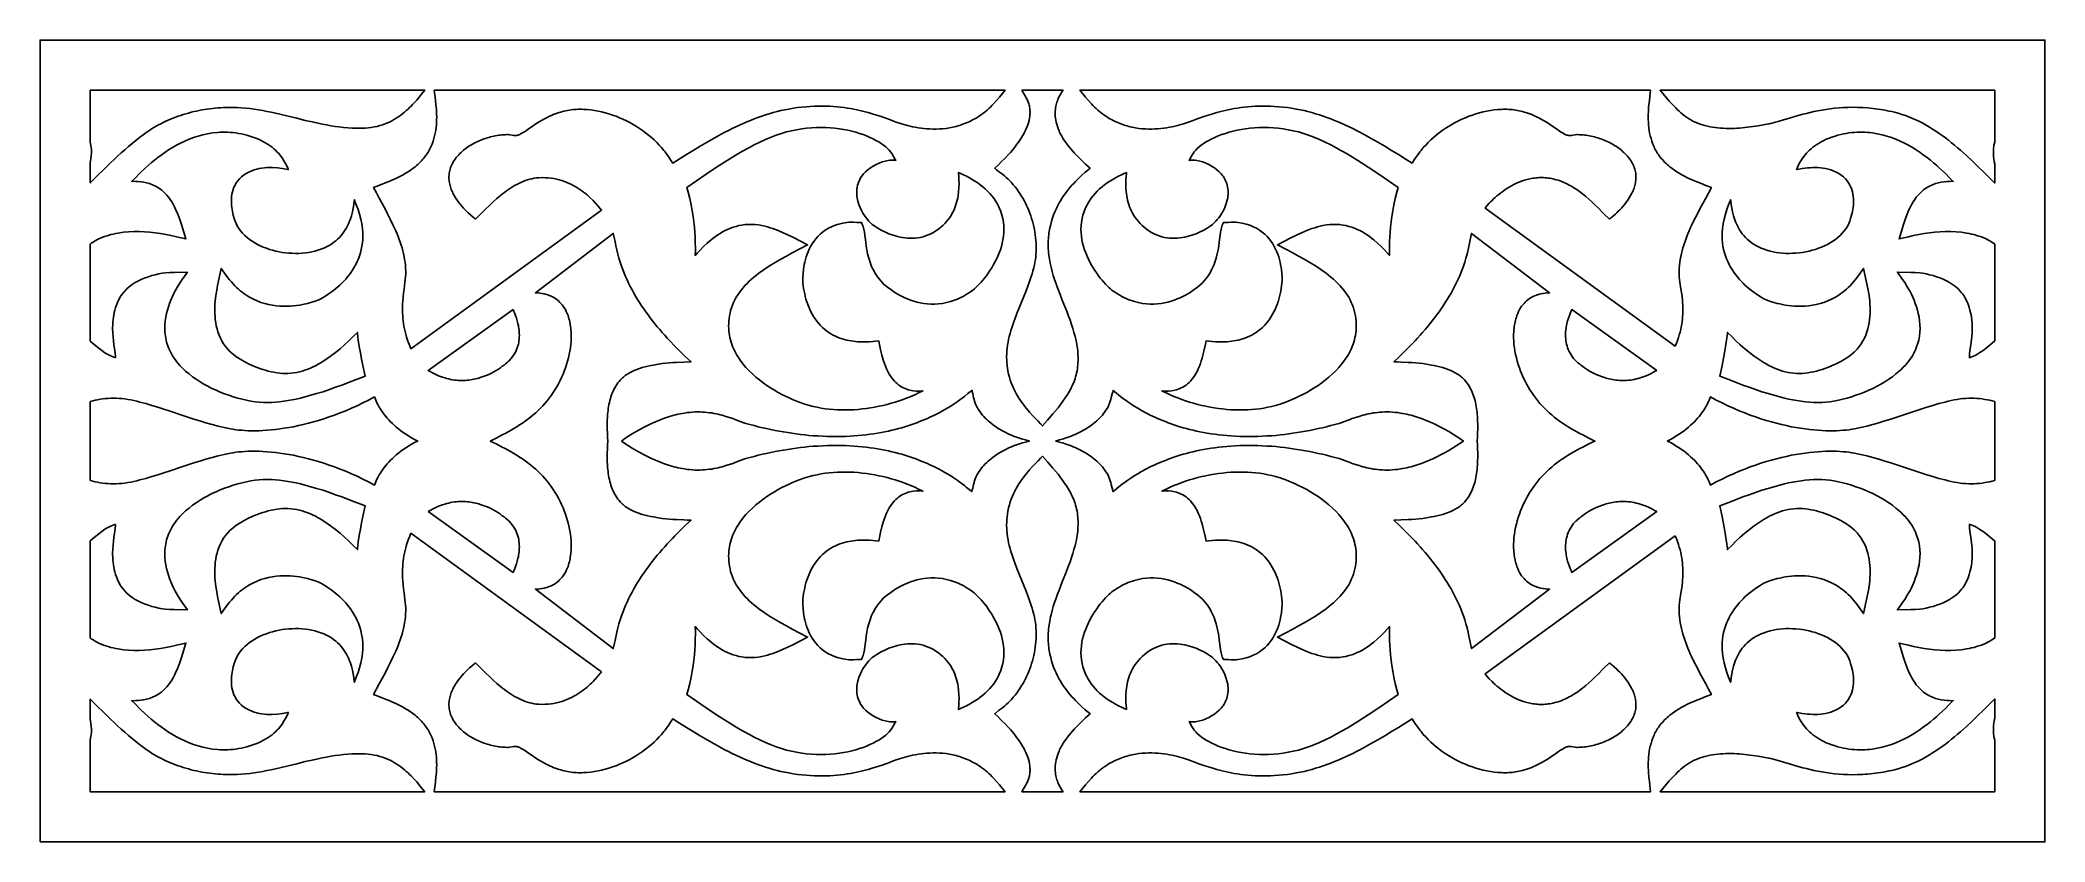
# Model space of a CAD drawing. Extents: x -200 to 200, y -80 to 80.
import ezdxf

# ---------------------------------------------------------------- set-up
doc = ezdxf.new("R2010")
doc.units = 0
doc.header["$MEASUREMENT"] = 0
doc.layers.get('0').update_dxf_attribs({"linetype": 'CONTINUOUS'})

msp = doc.modelspace()

# ---------------------------------------------------------------- linework, layer by layer
at = {"color": 1}
msp.add_lwpolyline([(-200, -80), (200, -80), (200, 80), (-200, 80)], close=True, dxfattribs=at)
for points in [[(-135.16, 62.44), (-136.02, 62.41), (-136.88, 62.41), (-137.73, 62.43), (-138.59, 62.49), (-139.44, 62.56), (-140.3, 62.66), (-141.15, 62.78), (-142, 62.91), (-142.85, 63.06), (-143.7, 63.22), (-144.55, 63.4), (-145.4, 63.59), (-147.09, 63.98), (-148.79, 64.39), (-150.48, 64.81), (-152.18, 65.22), (-153.03, 65.41), (-153.88, 65.6), (-154.73, 65.77), (-155.58, 65.94), (-156.43, 66.09), (-157.29, 66.22), (-158.14, 66.33), (-158.99, 66.43), (-159.85, 66.5), (-160.71, 66.55), (-161.57, 66.58), (-162.43, 66.58), (-162.96, 66.57), (-163.49, 66.54), (-164.02, 66.51), (-164.56, 66.47), (-165.09, 66.42), (-165.62, 66.37), (-166.16, 66.3), (-166.69, 66.22), (-167.22, 66.14), (-167.76, 66.05), (-168.29, 65.95), (-168.82, 65.83), (-169.34, 65.72), (-169.87, 65.59), (-170.39, 65.45), (-170.91, 65.3), (-171.43, 65.14), (-171.94, 64.98), (-172.45, 64.8), (-172.96, 64.62), (-173.46, 64.43), (-173.96, 64.22), (-174.45, 64.01), (-174.94, 63.79), (-175.43, 63.56), (-175.9, 63.32), (-176.37, 63.07), (-176.84, 62.81), (-177.3, 62.54), (-177.75, 62.26), (-178.2, 61.98), (-178.63, 61.68), (-179.41, 61.12), (-180.17, 60.55), (-180.92, 59.97), (-181.66, 59.37), (-182.39, 58.75), (-183.11, 58.13), (-183.83, 57.5), (-184.53, 56.85), (-185.23, 56.2), (-185.92, 55.54), (-187.29, 54.2), (-188.65, 52.85), (-190, 51.5), (-190, 55.55), (-189.87, 56.28), (-189.78, 57.06), (-189.76, 57.44), (-189.75, 57.82), (-189.77, 58.2), (-189.8, 58.58), (-189.85, 58.95), (-189.92, 59.32), (-190, 59.63), (-190, 70), (-123.24, 70), (-123.96, 69.13), (-124.39, 68.61), (-124.86, 68.04), (-125.39, 67.45), (-125.67, 67.15), (-125.96, 66.84), (-126.27, 66.53), (-126.59, 66.22), (-126.93, 65.92), (-127.28, 65.62), (-127.65, 65.32), (-128.03, 65.03), (-128.43, 64.74), (-128.84, 64.47), (-129.27, 64.2), (-129.72, 63.95), (-130.18, 63.71), (-130.66, 63.49), (-131.16, 63.28), (-131.67, 63.1), (-132.21, 62.93), (-132.76, 62.78), (-133.33, 62.66), (-133.92, 62.56), (-134.53, 62.48)], [(-12.44, 64.95), (-12.78, 64.72), (-13.13, 64.51), (-13.47, 64.31), (-13.81, 64.13), (-14.16, 63.95), (-14.5, 63.78), (-14.84, 63.62), (-15.19, 63.47), (-15.53, 63.33), (-15.87, 63.21), (-16.21, 63.09), (-16.55, 62.97), (-16.89, 62.87), (-17.23, 62.78), (-17.57, 62.69), (-17.91, 62.61), (-18.58, 62.48), (-19.25, 62.38), (-19.9, 62.31), (-20.55, 62.26), (-21.19, 62.24), (-21.83, 62.23), (-22.45, 62.26), (-23.06, 62.3), (-23.66, 62.35), (-24.24, 62.43), (-24.81, 62.51), (-25.37, 62.61), (-25.91, 62.72), (-26.43, 62.84), (-26.94, 62.97), (-27.43, 63.1), (-28.34, 63.37), (-29.17, 63.64), (-30.54, 64.14), (-31.24, 64.39), (-32.01, 64.67), (-32.87, 64.96), (-33.8, 65.25), (-34.81, 65.55), (-35.35, 65.69), (-35.9, 65.83), (-36.47, 65.97), (-37.06, 66.09), (-37.67, 66.22), (-38.29, 66.33), (-38.94, 66.44), (-39.6, 66.53), (-40.28, 66.62), (-40.98, 66.69), (-41.69, 66.75), (-42.42, 66.8), (-43.17, 66.83), (-43.94, 66.84), (-44.72, 66.84), (-45.52, 66.82), (-46.33, 66.78), (-47.16, 66.71), (-48.01, 66.63), (-48.87, 66.53), (-49.75, 66.4), (-50.64, 66.24), (-51.42, 66.09), (-52.2, 65.92), (-52.97, 65.73), (-53.74, 65.52), (-54.51, 65.3), (-55.26, 65.06), (-56.02, 64.81), (-56.77, 64.55), (-57.52, 64.27), (-58.26, 63.97), (-59, 63.67), (-59.74, 63.35), (-60.47, 63.02), (-61.2, 62.68), (-61.92, 62.33), (-62.64, 61.97), (-63.36, 61.61), (-64.08, 61.23), (-65.49, 60.46), (-66.9, 59.66), (-68.29, 58.84), (-69.68, 58), (-71.05, 57.16), (-73.76, 55.45), (-74.2, 56.09), (-74.64, 56.74), (-75.08, 57.38), (-75.31, 57.69), (-75.55, 58), (-76, 58.54), (-76.47, 59.06), (-76.97, 59.58), (-77.49, 60.08), (-78.03, 60.56), (-78.6, 61.04), (-79.18, 61.49), (-79.78, 61.94), (-80.4, 62.36), (-81.03, 62.77), (-81.68, 63.16), (-82.34, 63.53), (-83.01, 63.88), (-83.7, 64.2), (-84.39, 64.51), (-85.09, 64.79), (-85.8, 65.05), (-86.52, 65.29), (-87.24, 65.5), (-87.96, 65.68), (-88.68, 65.84), (-89.41, 65.97), (-90.14, 66.07), (-90.86, 66.14), (-91.22, 66.17), (-91.58, 66.18), (-91.94, 66.19), (-92.3, 66.19), (-92.65, 66.19), (-93.01, 66.17), (-93.36, 66.15), (-93.71, 66.12), (-94.06, 66.08), (-94.41, 66.03), (-94.76, 65.97), (-95.1, 65.9), (-95.44, 65.83), (-95.78, 65.74), (-96.11, 65.65), (-96.44, 65.55), (-96.85, 65.41), (-97.24, 65.27), (-97.62, 65.12), (-97.99, 64.97), (-98.35, 64.81), (-98.69, 64.65), (-99.35, 64.31), (-99.97, 63.96), (-100.56, 63.61), (-101.11, 63.26), (-101.62, 62.92), (-102.56, 62.27), (-102.98, 61.98), (-103.38, 61.71), (-103.76, 61.47), (-104.12, 61.27), (-104.29, 61.19), (-104.46, 61.12), (-104.62, 61.06), (-104.78, 61.01), (-104.91, 60.98), (-105.04, 60.96), (-105.16, 60.95), (-105.29, 60.95), (-105.55, 60.97), (-105.81, 61.01), (-106.34, 61.1), (-106.6, 61.13), (-106.86, 61.14), (-107.19, 61.12), (-107.52, 61.11), (-107.85, 61.08), (-108.18, 61.04), (-108.5, 61), (-108.83, 60.95), (-109.16, 60.9), (-109.49, 60.83), (-109.82, 60.76), (-110.15, 60.68), (-110.47, 60.59), (-110.8, 60.5), (-111.12, 60.39), (-111.44, 60.29), (-111.76, 60.17), (-112.07, 60.05), (-112.38, 59.91), (-112.69, 59.78), (-112.99, 59.63), (-113.29, 59.48), (-113.59, 59.32), (-113.88, 59.15), (-114.17, 58.98), (-114.45, 58.8), (-114.72, 58.62), (-114.99, 58.42), (-115.26, 58.22), (-115.51, 58.02), (-115.76, 57.8), (-116, 57.58), (-116.24, 57.36), (-116.47, 57.12), (-116.73, 56.84), (-116.97, 56.55), (-117.19, 56.26), (-117.39, 55.98), (-117.57, 55.69), (-117.73, 55.4), (-117.87, 55.12), (-118, 54.83), (-118.11, 54.55), (-118.2, 54.26), (-118.27, 53.98), (-118.33, 53.7), (-118.38, 53.42), (-118.41, 53.14), (-118.43, 52.86), (-118.43, 52.58), (-118.42, 52.31), (-118.4, 52.03), (-118.37, 51.76), (-118.32, 51.5), (-118.27, 51.23), (-118.2, 50.97), (-118.13, 50.71), (-118.04, 50.45), (-117.95, 50.2), (-117.85, 49.94), (-117.74, 49.7), (-117.62, 49.45), (-117.37, 48.98), (-117.1, 48.52), (-116.81, 48.07), (-116.5, 47.65), (-116.18, 47.24), (-115.86, 46.85), (-115.54, 46.49), (-115.22, 46.15), (-114.91, 45.83), (-114.61, 45.54), (-114.06, 45.05), (-113.61, 44.66), (-113.28, 44.41), (-113.12, 44.29), (-111.76, 45.64), (-111.05, 46.33), (-110.34, 47.02), (-109.61, 47.7), (-108.87, 48.36), (-108.49, 48.69), (-108.11, 49), (-107.73, 49.31), (-107.34, 49.61), (-106.95, 49.91), (-106.55, 50.19), (-106.15, 50.46), (-105.74, 50.72), (-105.33, 50.96), (-104.91, 51.19), (-104.49, 51.41), (-104.07, 51.61), (-103.64, 51.79), (-103.2, 51.96), (-102.76, 52.1), (-102.32, 52.23), (-101.87, 52.34), (-101.41, 52.42), (-100.95, 52.49), (-100.48, 52.53), (-99.85, 52.55), (-99.24, 52.54), (-98.64, 52.51), (-98.06, 52.45), (-97.5, 52.36), (-96.95, 52.25), (-96.41, 52.12), (-95.89, 51.97), (-95.39, 51.8), (-94.9, 51.61), (-94.43, 51.4), (-93.97, 51.19), (-93.53, 50.95), (-93.1, 50.71), (-92.69, 50.46), (-92.3, 50.2), (-91.91, 49.93), (-91.55, 49.65), (-91.2, 49.37), (-90.86, 49.09), (-90.54, 48.81), (-90.23, 48.53), (-89.67, 47.97), (-89.16, 47.44), (-88.7, 46.93), (-87.97, 46.07), (-126.01, 18.4), (-126.26, 18.99), (-126.49, 19.57), (-126.7, 20.15), (-126.88, 20.72), (-127.05, 21.29), (-127.19, 21.85), (-127.31, 22.4), (-127.41, 22.94), (-127.49, 23.47), (-127.56, 24), (-127.61, 24.52), (-127.65, 25.03), (-127.68, 25.52), (-127.69, 26.01), (-127.69, 26.49), (-127.69, 26.96), (-127.67, 27.41), (-127.64, 27.86), (-127.58, 28.72), (-127.49, 29.52), (-127.39, 30.28), (-127.21, 31.63), (-127.13, 32.21), (-127.08, 32.74), (-127.06, 33.33), (-127.06, 33.92), (-127.08, 34.5), (-127.12, 35.08), (-127.19, 35.67), (-127.27, 36.24), (-127.37, 36.82), (-127.5, 37.4), (-127.64, 37.97), (-127.79, 38.54), (-127.97, 39.11), (-128.15, 39.67), (-128.35, 40.24), (-128.57, 40.8), (-128.79, 41.36), (-129.03, 41.92), (-129.27, 42.47), (-129.53, 43.03), (-130.06, 44.13), (-130.61, 45.22), (-131.18, 46.31), (-132.34, 48.45), (-132.91, 49.51), (-133.47, 50.56), (-132.39, 50.99), (-131.3, 51.42), (-130.21, 51.86), (-129.67, 52.1), (-129.14, 52.34), (-128.61, 52.59), (-128.09, 52.85), (-127.58, 53.13), (-127.07, 53.42), (-126.58, 53.72), (-126.1, 54.04), (-125.62, 54.37), (-125.16, 54.73), (-124.89, 54.95), (-124.63, 55.18), (-124.38, 55.42), (-124.14, 55.65), (-123.91, 55.89), (-123.69, 56.14), (-123.49, 56.39), (-123.29, 56.64), (-123.1, 56.89), (-122.92, 57.14), (-122.75, 57.4), (-122.59, 57.66), (-122.44, 57.92), (-122.29, 58.19), (-122.16, 58.45), (-122.03, 58.72), (-121.91, 58.99), (-121.8, 59.26), (-121.6, 59.8), (-121.43, 60.35), (-121.28, 60.9), (-121.16, 61.44), (-121.07, 61.99), (-120.99, 62.53), (-120.94, 63.07), (-120.9, 63.61), (-120.88, 64.13), (-120.87, 64.65), (-120.88, 65.16), (-120.9, 65.66), (-120.93, 66.14), (-121.01, 67.07), (-121.1, 67.93), (-121.2, 68.71), (-121.29, 69.41), (-121.35, 70), (-7.47, 70), (-8.61, 68.63), (-9.19, 67.95), (-9.79, 67.28), (-10.09, 66.96), (-10.4, 66.64), (-10.72, 66.33), (-11.05, 66.03), (-11.38, 65.74), (-11.73, 65.46), (-12.08, 65.2)], [(3.3, 61.92), (3.42, 61.64), (3.55, 61.37), (3.84, 60.83), (4.15, 60.31), (4.48, 59.8), (4.83, 59.31), (5.2, 58.82), (5.59, 58.35), (6, 57.88), (6.41, 57.43), (6.84, 56.98), (7.28, 56.54), (7.72, 56.11), (8.61, 55.26), (9.51, 54.42), (9.02, 54.02), (8.47, 53.55), (7.87, 53.02), (7.22, 52.42), (6.89, 52.1), (6.56, 51.76), (6.22, 51.4), (5.87, 51.03), (5.53, 50.64), (5.19, 50.23), (4.85, 49.8), (4.52, 49.35), (4.2, 48.89), (3.88, 48.41), (3.57, 47.91), (3.27, 47.39), (2.98, 46.85), (2.71, 46.29), (2.46, 45.71), (2.22, 45.12), (2, 44.5), (1.8, 43.86), (1.63, 43.21), (1.47, 42.53), (1.35, 41.83), (1.29, 41.48), (1.25, 41.11), (1.21, 40.75), (1.17, 40.38), (1.15, 40), (1.13, 39.62), (1.13, 39.2), (1.13, 38.78), (1.14, 38.37), (1.17, 37.95), (1.2, 37.54), (1.25, 37.13), (1.31, 36.71), (1.37, 36.3), (1.44, 35.89), (1.53, 35.48), (1.71, 34.66), (1.93, 33.84), (2.16, 33.02), (2.42, 32.2), (2.7, 31.39), (3, 30.57), (3.3, 29.76), (3.94, 28.13), (4.58, 26.51), (4.89, 25.7), (5.2, 24.89), (5.49, 24.09), (5.78, 23.28), (6.04, 22.47), (6.28, 21.66), (6.5, 20.85), (6.69, 20.05), (6.77, 19.64), (6.84, 19.24), (6.91, 18.83), (6.97, 18.43), (7.02, 18.02), (7.05, 17.62), (7.08, 17.22), (7.1, 16.81), (7.1, 16.41), (7.1, 16), (7.08, 15.59), (7.05, 15.19), (7.01, 14.78), (6.96, 14.38), (6.89, 13.97), (6.8, 13.56), (6.71, 13.18), (6.61, 12.81), (6.49, 12.43), (6.36, 12.06), (6.22, 11.7), (6.07, 11.34), (5.91, 10.98), (5.74, 10.63), (5.56, 10.28), (5.37, 9.94), (5.18, 9.6), (4.97, 9.26), (4.54, 8.59), (4.08, 7.93), (3.6, 7.29), (3.11, 6.65), (2.6, 6.03), (2.08, 5.41), (1.02, 4.19), (-0.02, 3), (-0.42, 3.44), (-0.89, 3.93), (-1.42, 4.48), (-1.98, 5.09), (-2.58, 5.75), (-2.89, 6.11), (-3.19, 6.48), (-3.5, 6.86), (-3.81, 7.26), (-4.11, 7.67), (-4.41, 8.11), (-4.7, 8.55), (-4.99, 9.02), (-5.26, 9.5), (-5.52, 10), (-5.77, 10.51), (-6.01, 11.04), (-6.22, 11.59), (-6.42, 12.16), (-6.6, 12.74), (-6.76, 13.35), (-6.89, 13.97), (-7, 14.61), (-7.04, 14.93), (-7.08, 15.26), (-7.11, 15.6), (-7.13, 15.94), (-7.14, 16.29), (-7.15, 16.64), (-7.15, 16.99), (-7.14, 17.35), (-7.1, 17.95), (-7.05, 18.55), (-6.97, 19.14), (-6.87, 19.72), (-6.76, 20.3), (-6.62, 20.88), (-6.48, 21.46), (-6.31, 22.04), (-6.14, 22.61), (-5.95, 23.18), (-5.75, 23.75), (-5.55, 24.31), (-5.11, 25.44), (-4.66, 26.57), (-3.72, 28.82), (-3.27, 29.95), (-2.83, 31.09), (-2.63, 31.66), (-2.43, 32.23), (-2.24, 32.8), (-2.07, 33.38), (-1.9, 33.96), (-1.75, 34.54), (-1.62, 35.13), (-1.51, 35.71), (-1.42, 36.24), (-1.35, 36.77), (-1.3, 37.3), (-1.27, 37.84), (-1.26, 38.39), (-1.26, 38.93), (-1.28, 39.48), (-1.31, 40.03), (-1.37, 40.58), (-1.43, 41.13), (-1.52, 41.67), (-1.62, 42.22), (-1.73, 42.77), (-1.86, 43.31), (-2.01, 43.85), (-2.17, 44.39), (-2.34, 44.92), (-2.53, 45.45), (-2.73, 45.97), (-2.95, 46.48), (-3.18, 46.99), (-3.42, 47.49), (-3.68, 47.99), (-3.95, 48.47), (-4.23, 48.94), (-4.52, 49.41), (-4.83, 49.86), (-5.15, 50.3), (-5.47, 50.73), (-5.82, 51.15), (-6.17, 51.55), (-6.53, 51.94), (-6.88, 52.28), (-7.24, 52.6), (-7.61, 52.92), (-7.99, 53.22), (-8.77, 53.81), (-9.15, 54.11), (-9.53, 54.42), (-8.85, 55.07), (-8.15, 55.75), (-7.45, 56.47), (-6.75, 57.22), (-6.41, 57.6), (-6.07, 58), (-5.74, 58.39), (-5.42, 58.8), (-5.1, 59.21), (-4.8, 59.62), (-4.51, 60.04), (-4.24, 60.46), (-3.98, 60.89), (-3.73, 61.32), (-3.5, 61.75), (-3.3, 62.19), (-3.11, 62.63), (-2.95, 63.07), (-2.8, 63.51), (-2.69, 63.95), (-2.6, 64.39), (-2.53, 64.84), (-2.5, 65.28), (-2.49, 65.5), (-2.49, 65.72), (-2.5, 65.94), (-2.52, 66.16), (-2.54, 66.38), (-2.58, 66.6), (-2.62, 66.82), (-2.67, 67.04), (-2.73, 67.26), (-2.8, 67.48), (-2.92, 67.81), (-3.07, 68.13), (-3.23, 68.45), (-3.41, 68.76), (-3.77, 69.38), (-3.95, 69.69), (-4.12, 70), (4.1, 70), (3.94, 69.77), (3.8, 69.57), (3.63, 69.3), (3.44, 68.97), (3.25, 68.58), (3.15, 68.36), (3.06, 68.13), (2.97, 67.89), (2.88, 67.63), (2.8, 67.36), (2.73, 67.08), (2.67, 66.79), (2.62, 66.48), (2.58, 66.16), (2.55, 65.83), (2.54, 65.49), (2.54, 65.13), (2.56, 64.77), (2.6, 64.39), (2.66, 64.01), (2.74, 63.61), (2.84, 63.2), (2.97, 62.78), (3.12, 62.36)], [(125.14, 54.73), (125.6, 54.37), (126.07, 54.04), (126.56, 53.72), (127.05, 53.42), (127.56, 53.13), (128.07, 52.85), (128.59, 52.59), (129.12, 52.34), (129.65, 52.1), (130.19, 51.86), (131.27, 51.42), (132.36, 50.99), (133.45, 50.56), (132.32, 48.45), (131.16, 46.31), (130.59, 45.22), (130.03, 44.13), (129.5, 43.03), (129.25, 42.47), (129, 41.92), (128.77, 41.36), (128.54, 40.8), (128.33, 40.24), (128.13, 39.67), (127.94, 39.11), (127.77, 38.54), (127.61, 37.97), (127.47, 37.4), (127.35, 36.82), (127.25, 36.24), (127.16, 35.67), (127.1, 35.08), (127.05, 34.5), (127.03, 33.92), (127.03, 33.33), (127.06, 32.74), (127.11, 32.24), (127.19, 31.67), (127.39, 30.37), (127.5, 29.65), (127.6, 28.87), (127.68, 28.04), (127.71, 27.62), (127.74, 27.18), (127.76, 26.73), (127.77, 26.27), (127.76, 25.8), (127.75, 25.32), (127.72, 24.83), (127.68, 24.33), (127.62, 23.83), (127.55, 23.31), (127.45, 22.79), (127.34, 22.26), (127.21, 21.72), (127.06, 21.18), (126.89, 20.63), (126.7, 20.07), (126.48, 19.51), (126.23, 18.94), (88.29, 46.48), (88.68, 46.93), (89.15, 47.45), (89.41, 47.72), (89.7, 48.01), (90, 48.3), (90.33, 48.6), (90.67, 48.91), (91.04, 49.21), (91.42, 49.51), (91.82, 49.81), (92.23, 50.11), (92.67, 50.4), (93.12, 50.68), (93.58, 50.94), (94.06, 51.2), (94.56, 51.44), (95.07, 51.66), (95.6, 51.86), (96.14, 52.04), (96.69, 52.2), (97.26, 52.33), (97.55, 52.39), (97.84, 52.44), (98.14, 52.48), (98.43, 52.51), (98.74, 52.54), (99.04, 52.55), (99.35, 52.56), (99.66, 52.56), (99.97, 52.55), (100.28, 52.53), (100.6, 52.51), (100.92, 52.47), (101.25, 52.42), (101.57, 52.36), (101.9, 52.29), (102.23, 52.21), (102.57, 52.12), (102.9, 52.02), (103.28, 51.89), (103.65, 51.75), (104.02, 51.6), (104.38, 51.44), (104.74, 51.26), (105.09, 51.08), (105.44, 50.89), (105.78, 50.68), (106.12, 50.47), (106.45, 50.25), (106.79, 50.02), (107.11, 49.79), (107.75, 49.3), (108.38, 48.79), (109, 48.25), (109.61, 47.7), (110.2, 47.14), (110.79, 46.57), (111.95, 45.42), (113.1, 44.29), (113.26, 44.41), (113.58, 44.66), (114.04, 45.05), (114.3, 45.28), (114.59, 45.54), (114.89, 45.83), (115.2, 46.15), (115.52, 46.49), (115.84, 46.85), (116.16, 47.24), (116.48, 47.65), (116.78, 48.07), (117.07, 48.52), (117.35, 48.98), (117.6, 49.45), (117.71, 49.7), (117.82, 49.94), (117.93, 50.2), (118.02, 50.45), (118.1, 50.71), (118.18, 50.97), (118.24, 51.23), (118.3, 51.5), (118.34, 51.76), (118.38, 52.03), (118.4, 52.31), (118.41, 52.58), (118.4, 52.86), (118.39, 53.14), (118.36, 53.42), (118.31, 53.7), (118.25, 53.98), (118.17, 54.26), (118.08, 54.55), (117.97, 54.83), (117.85, 55.12), (117.7, 55.4), (117.54, 55.69), (117.36, 55.98), (117.16, 56.26), (116.94, 56.55), (116.7, 56.84), (116.44, 57.12), (116.22, 57.36), (115.98, 57.58), (115.74, 57.8), (115.49, 58.02), (115.23, 58.22), (114.97, 58.42), (114.7, 58.62), (114.42, 58.8), (114.14, 58.98), (113.86, 59.15), (113.57, 59.32), (113.27, 59.48), (112.97, 59.63), (112.67, 59.78), (112.36, 59.91), (112.05, 60.05), (111.73, 60.17), (111.42, 60.29), (111.1, 60.39), (110.77, 60.5), (110.45, 60.59), (110.12, 60.68), (109.47, 60.83), (108.81, 60.95), (108.48, 61), (108.15, 61.04), (107.82, 61.08), (107.49, 61.11), (107.17, 61.12), (106.84, 61.14), (106.58, 61.13), (106.32, 61.1), (105.79, 61.01), (105.53, 60.97), (105.27, 60.95), (105.14, 60.95), (105.01, 60.96), (104.88, 60.98), (104.76, 61.01), (104.6, 61.06), (104.44, 61.12), (104.27, 61.19), (104.1, 61.27), (103.74, 61.47), (103.36, 61.71), (102.53, 62.27), (101.6, 62.92), (101.08, 63.26), (100.53, 63.61), (99.95, 63.96), (99.33, 64.31), (99, 64.48), (98.67, 64.65), (98.32, 64.81), (97.96, 64.97), (97.6, 65.12), (97.22, 65.27), (96.82, 65.41), (96.42, 65.55), (96.09, 65.65), (95.75, 65.74), (95.42, 65.83), (95.08, 65.9), (94.73, 65.97), (94.39, 66.03), (94.04, 66.08), (93.69, 66.12), (93.34, 66.15), (92.98, 66.17), (92.63, 66.19), (92.27, 66.19), (91.92, 66.19), (91.56, 66.18), (91.2, 66.17), (90.84, 66.14), (90.11, 66.07), (89.39, 65.97), (88.66, 65.84), (87.94, 65.68), (87.21, 65.5), (86.49, 65.29), (85.78, 65.05), (85.07, 64.79), (84.37, 64.51), (83.67, 64.2), (82.99, 63.88), (82.32, 63.53), (81.66, 63.16), (81.01, 62.77), (80.37, 62.36), (79.76, 61.94), (79.15, 61.49), (78.57, 61.04), (78.01, 60.56), (77.47, 60.08), (76.94, 59.58), (76.45, 59.06), (75.97, 58.54), (75.53, 58), (75.29, 57.69), (75.06, 57.38), (74.61, 56.74), (74.18, 56.09), (73.74, 55.45), (72.39, 56.31), (71.03, 57.16), (69.65, 58), (68.27, 58.84), (66.88, 59.66), (65.47, 60.46), (64.76, 60.85), (64.05, 61.23), (63.34, 61.61), (62.62, 61.97), (61.9, 62.33), (61.17, 62.68), (60.45, 63.02), (59.71, 63.35), (58.98, 63.67), (58.24, 63.97), (57.5, 64.27), (56.75, 64.55), (56, 64.81), (55.24, 65.06), (54.48, 65.3), (53.72, 65.52), (52.95, 65.73), (52.18, 65.92), (51.4, 66.09), (50.62, 66.24), (49.72, 66.4), (48.85, 66.53), (47.98, 66.63), (47.14, 66.71), (46.31, 66.78), (45.49, 66.82), (44.7, 66.84), (43.91, 66.84), (43.15, 66.83), (42.4, 66.8), (41.67, 66.75), (40.95, 66.69), (40.26, 66.62), (39.58, 66.53), (38.92, 66.44), (38.27, 66.33), (37.64, 66.22), (37.04, 66.09), (36.45, 65.97), (35.87, 65.83), (35.32, 65.69), (34.79, 65.55), (33.78, 65.25), (32.84, 64.96), (31.99, 64.67), (30.52, 64.14), (29.88, 63.9), (29.15, 63.64), (28.32, 63.37), (27.87, 63.23), (27.4, 63.1), (26.91, 62.97), (26.41, 62.84), (25.89, 62.72), (25.35, 62.61), (24.79, 62.51), (24.22, 62.43), (23.63, 62.35), (23.04, 62.3), (22.42, 62.26), (21.8, 62.23), (21.17, 62.24), (20.53, 62.26), (19.88, 62.31), (19.22, 62.38), (18.56, 62.48), (17.89, 62.61), (17.55, 62.69), (17.21, 62.78), (16.87, 62.87), (16.53, 62.97), (16.19, 63.09), (15.85, 63.21), (15.51, 63.33), (15.16, 63.47), (14.82, 63.62), (14.48, 63.78), (14.13, 63.95), (13.79, 64.13), (13.45, 64.31), (13.1, 64.51), (12.76, 64.72), (12.42, 64.95), (12.06, 65.2), (11.7, 65.46), (11.36, 65.74), (11.03, 66.03), (10.7, 66.33), (10.38, 66.64), (10.07, 66.96), (9.76, 67.28), (9.17, 67.95), (8.59, 68.63), (7.45, 70), (121.33, 70), (121.26, 69.41), (121.18, 68.71), (121.08, 67.93), (120.98, 67.07), (120.94, 66.62), (120.9, 66.14), (120.88, 65.66), (120.86, 65.16), (120.85, 64.65), (120.86, 64.13), (120.88, 63.61), (120.91, 63.07), (120.97, 62.53), (121.04, 61.99), (121.14, 61.44), (121.26, 60.9), (121.41, 60.35), (121.58, 59.8), (121.78, 59.26), (121.89, 58.99), (122.01, 58.72), (122.13, 58.45), (122.27, 58.19), (122.41, 57.92), (122.56, 57.66), (122.73, 57.4), (122.9, 57.14), (123.07, 56.89), (123.26, 56.64), (123.46, 56.39), (123.67, 56.14), (123.89, 55.89), (124.12, 55.65), (124.36, 55.42), (124.61, 55.18), (124.87, 54.95)], [(190, 59.7), (189.88, 59.24), (189.84, 59), (189.8, 58.75), (189.77, 58.51), (189.75, 58.26), (189.72, 57.77), (189.73, 57.27), (189.76, 56.78), (189.82, 56.28), (189.9, 55.79), (190, 55.29), (190, 51.47), (187.77, 53.69), (186.64, 54.8), (185.5, 55.89), (184.34, 56.97), (183.75, 57.5), (183.16, 58.02), (182.57, 58.53), (181.97, 59.04), (181.36, 59.53), (180.75, 60.01), (180.14, 60.49), (179.51, 60.94), (178.88, 61.39), (178.25, 61.82), (177.6, 62.24), (176.95, 62.64), (176.3, 63.02), (175.63, 63.39), (174.96, 63.74), (174.27, 64.07), (173.58, 64.38), (172.88, 64.67), (172.18, 64.93), (171.46, 65.18), (170.73, 65.4), (169.99, 65.59), (169.44, 65.72), (168.89, 65.85), (168.35, 65.96), (167.81, 66.06), (167.27, 66.15), (166.74, 66.23), (166.22, 66.31), (165.7, 66.37), (165.18, 66.43), (164.67, 66.47), (163.67, 66.54), (162.68, 66.58), (161.71, 66.59), (160.76, 66.58), (159.83, 66.54), (158.93, 66.47), (158.04, 66.39), (157.17, 66.28), (156.32, 66.16), (155.5, 66.03), (154.69, 65.88), (153.91, 65.72), (153.15, 65.55), (152.41, 65.37), (151.69, 65.19), (150.32, 64.81), (149.05, 64.44), (147.86, 64.09), (146.77, 63.76), (146.26, 63.62), (145.77, 63.49), (145.31, 63.38), (144.87, 63.28), (143.85, 63.09), (142.81, 62.9), (141.75, 62.74), (140.67, 62.6), (140.14, 62.54), (139.59, 62.49), (139.05, 62.45), (138.51, 62.41), (137.97, 62.39), (137.42, 62.38), (136.88, 62.38), (136.35, 62.38), (135.81, 62.41), (135.28, 62.44), (134.75, 62.49), (134.22, 62.55), (133.7, 62.63), (133.19, 62.72), (132.68, 62.83), (132.18, 62.95), (131.68, 63.09), (131.2, 63.25), (130.72, 63.43), (130.25, 63.63), (129.78, 63.85), (129.33, 64.09), (128.89, 64.35), (128.46, 64.63), (128.08, 64.9), (127.71, 65.19), (127.35, 65.49), (127, 65.8), (126.66, 66.12), (126.33, 66.45), (126, 66.79), (125.68, 67.14), (125.06, 67.84), (124.44, 68.56), (123.83, 69.28), (123.22, 70), (190, 70)], [(-163.07, 61.63), (-162.54, 61.61), (-162.01, 61.58), (-161.48, 61.53), (-160.94, 61.47), (-160.39, 61.38), (-159.84, 61.28), (-159.28, 61.16), (-158.72, 61.02), (-158.15, 60.86), (-157.54, 60.66), (-156.96, 60.45), (-156.41, 60.22), (-155.9, 59.98), (-155.41, 59.73), (-154.95, 59.46), (-154.52, 59.18), (-154.11, 58.9), (-153.73, 58.61), (-153.38, 58.31), (-153.05, 58.01), (-152.74, 57.71), (-152.46, 57.41), (-152.2, 57.11), (-151.73, 56.51), (-151.34, 55.93), (-151.02, 55.38), (-150.76, 54.88), (-150.56, 54.43), (-150.47, 54.18), (-150.61, 54.21), (-151.62, 54.36), (-152.65, 54.48), (-153.69, 54.55), (-154.21, 54.56), (-154.73, 54.55), (-155.25, 54.51), (-155.76, 54.45), (-156.27, 54.37), (-156.78, 54.26), (-157.28, 54.11), (-157.77, 53.93), (-158.37, 53.67), (-158.91, 53.38), (-159.4, 53.05), (-159.84, 52.7), (-160.23, 52.32), (-160.57, 51.93), (-160.86, 51.51), (-161.11, 51.08), (-161.32, 50.64), (-161.49, 50.19), (-161.62, 49.74), (-161.72, 49.28), (-161.79, 48.82), (-161.83, 48.37), (-161.84, 47.92), (-161.83, 47.47), (-161.8, 47.04), (-161.76, 46.61), (-161.62, 45.8), (-161.45, 45.06), (-161.26, 44.4), (-161.07, 43.84), (-160.9, 43.4), (-160.68, 42.92), (-160.35, 42.4), (-159.99, 41.92), (-159.59, 41.46), (-159.16, 41.03), (-158.71, 40.62), (-158.22, 40.24), (-157.72, 39.88), (-157.18, 39.55), (-156.63, 39.24), (-156.06, 38.95), (-155.47, 38.69), (-154.86, 38.46), (-154.24, 38.24), (-153.61, 38.05), (-152.97, 37.89), (-152.32, 37.75), (-151.67, 37.64), (-151.01, 37.55), (-150.35, 37.48), (-149.68, 37.45), (-149.02, 37.43), (-148.36, 37.44), (-147.71, 37.48), (-147.06, 37.54), (-146.42, 37.63), (-145.8, 37.75), (-145.18, 37.89), (-144.58, 38.06), (-143.99, 38.26), (-143.42, 38.48), (-142.87, 38.74), (-142.35, 39.02), (-141.87, 39.31), (-141.43, 39.61), (-141.02, 39.93), (-140.64, 40.27), (-140.28, 40.62), (-139.95, 40.98), (-139.65, 41.35), (-139.37, 41.73), (-139.11, 42.12), (-138.88, 42.51), (-138.67, 42.91), (-138.48, 43.31), (-138.31, 43.71), (-138.15, 44.12), (-137.89, 44.92), (-137.69, 45.71), (-137.53, 46.47), (-137.42, 47.21), (-137.33, 47.9), (-137.3, 48.16), (-137.27, 48.07), (-136.91, 47.13), (-136.57, 46.19), (-136.28, 45.24), (-136.03, 44.28), (-135.83, 43.32), (-135.75, 42.84), (-135.69, 42.36), (-135.63, 41.62), (-135.61, 40.9), (-135.63, 40.2), (-135.69, 39.52), (-135.79, 38.85), (-135.92, 38.21), (-136.09, 37.58), (-136.28, 36.97), (-136.5, 36.38), (-136.75, 35.81), (-137.02, 35.25), (-137.31, 34.72), (-137.63, 34.2), (-137.96, 33.7), (-138.3, 33.23), (-138.66, 32.77), (-139.03, 32.32), (-139.41, 31.9), (-139.79, 31.5), (-140.19, 31.12), (-140.58, 30.76), (-140.97, 30.42), (-141.75, 29.8), (-142.5, 29.27), (-143.2, 28.82), (-143.85, 28.45), (-144.4, 28.18), (-145.09, 27.92), (-145.76, 27.7), (-146.62, 27.46), (-147.65, 27.22), (-148.21, 27.12), (-148.81, 27.03), (-149.44, 26.96), (-150.09, 26.91), (-150.77, 26.88), (-151.47, 26.88), (-152.18, 26.91), (-152.91, 26.97), (-153.66, 27.08), (-154.41, 27.22), (-155.17, 27.41), (-155.93, 27.65), (-156.69, 27.94), (-157.45, 28.28), (-158.21, 28.69), (-158.58, 28.91), (-158.96, 29.15), (-159.33, 29.41), (-159.7, 29.69), (-160.07, 29.98), (-160.43, 30.29), (-160.79, 30.62), (-161.14, 30.97), (-161.5, 31.34), (-161.84, 31.73), (-162.19, 32.14), (-162.52, 32.57), (-162.86, 33.02), (-163.84, 34.45), (-164.4, 31.93), (-164.58, 31.05), (-164.77, 30.07), (-164.93, 29.01), (-165.06, 27.88), (-165.11, 27.29), (-165.13, 26.69), (-165.14, 26.09), (-165.13, 25.47), (-165.1, 24.85), (-165.04, 24.23), (-164.95, 23.61), (-164.84, 22.99), (-164.69, 22.37), (-164.51, 21.76), (-164.29, 21.15), (-164.03, 20.55), (-163.73, 19.97), (-163.38, 19.4), (-162.99, 18.85), (-162.55, 18.31), (-162.06, 17.8), (-161.51, 17.32), (-160.92, 16.86), (-160.27, 16.43), (-159.28, 15.86), (-158.26, 15.34), (-157.21, 14.87), (-156.67, 14.66), (-156.13, 14.46), (-155.58, 14.28), (-155.03, 14.11), (-154.47, 13.96), (-153.91, 13.83), (-153.34, 13.72), (-152.77, 13.62), (-152.2, 13.55), (-151.63, 13.5), (-151.06, 13.47), (-150.48, 13.47), (-149.91, 13.51), (-149.35, 13.58), (-148.79, 13.67), (-148.24, 13.8), (-147.69, 13.95), (-147.15, 14.12), (-146.61, 14.32), (-146.08, 14.53), (-145.55, 14.77), (-145.03, 15.03), (-144.51, 15.31), (-144.01, 15.6), (-143.5, 15.91), (-143, 16.24), (-142.03, 16.92), (-141.08, 17.65), (-140.15, 18.42), (-139.25, 19.21), (-138.38, 20.01), (-137.53, 20.83), (-136.68, 21.67), (-136.66, 21.45), (-136.51, 20.15), (-136.32, 18.87), (-136.1, 17.59), (-135.86, 16.31), (-135.61, 15.04), (-135.17, 12.93), (-136.03, 12.61), (-137.29, 12.14), (-139.79, 11.17), (-141.04, 10.71), (-142.29, 10.26), (-143.55, 9.84), (-144.82, 9.45), (-146.43, 8.99), (-148.07, 8.57), (-148.9, 8.38), (-149.72, 8.21), (-150.55, 8.05), (-151.38, 7.92), (-152.21, 7.81), (-153.04, 7.73), (-153.86, 7.68), (-154.69, 7.66), (-155.5, 7.68), (-156.32, 7.73), (-157.12, 7.82), (-157.93, 7.96), (-158.81, 8.14), (-159.69, 8.35), (-160.58, 8.58), (-161.45, 8.84), (-162.32, 9.12), (-163.19, 9.43), (-164.04, 9.76), (-164.88, 10.12), (-165.71, 10.5), (-166.52, 10.91), (-167.32, 11.35), (-168.09, 11.82), (-168.85, 12.31), (-169.58, 12.83), (-170.29, 13.38), (-170.98, 13.95), (-171.39, 14.33), (-171.77, 14.7), (-172.13, 15.08), (-172.47, 15.46), (-172.78, 15.85), (-173.07, 16.23), (-173.34, 16.62), (-173.58, 17.01), (-173.81, 17.4), (-174.01, 17.79), (-174.2, 18.18), (-174.36, 18.57), (-174.51, 18.96), (-174.64, 19.35), (-174.75, 19.74), (-174.85, 20.13), (-174.93, 20.52), (-174.99, 20.91), (-175.08, 21.69), (-175.11, 22.45), (-175.09, 23.21), (-175.02, 23.96), (-174.91, 24.7), (-174.77, 25.42), (-174.59, 26.12), (-174.39, 26.8), (-174.16, 27.46), (-173.91, 28.09), (-173.65, 28.7), (-173.38, 29.27), (-173.11, 29.81), (-172.83, 30.32), (-172.57, 30.79), (-172.06, 31.6), (-171.64, 32.24), (-170.59, 33.71), (-173.27, 33.65), (-174.12, 33.62), (-174.97, 33.55), (-175.65, 33.46), (-176.33, 33.34), (-177.01, 33.19), (-177.7, 33.01), (-178.39, 32.79), (-179.06, 32.55), (-179.73, 32.27), (-180.37, 31.95), (-181, 31.61), (-181.6, 31.22), (-182.17, 30.8), (-182.7, 30.35), (-183.18, 29.85), (-183.62, 29.32), (-183.83, 29.03), (-184.01, 28.74), (-184.18, 28.44), (-184.34, 28.12), (-184.56, 27.62), (-184.76, 27.11), (-184.93, 26.62), (-185.07, 26.12), (-185.2, 25.64), (-185.3, 25.15), (-185.38, 24.68), (-185.44, 24.21), (-185.49, 23.75), (-185.52, 23.29), (-185.54, 22.42), (-185.51, 21.57), (-185.45, 20.76), (-185.36, 20), (-185.27, 19.28), (-185.07, 17.98), (-185, 17.41), (-184.96, 16.91), (-184.96, 16.63), (-185.11, 16.67), (-185.44, 16.78), (-185.77, 16.91), (-186.1, 17.06), (-186.42, 17.24), (-186.74, 17.42), (-187.06, 17.62), (-187.69, 18.07), (-188.31, 18.54), (-189.52, 19.53), (-190, 19.94), (-190, 39.31), (-189.78, 39.46), (-189.41, 39.7), (-189.04, 39.92), (-188.66, 40.13), (-188.28, 40.32), (-187.82, 40.52), (-187.35, 40.71), (-186.87, 40.88), (-186.39, 41.04), (-185.9, 41.18), (-185.4, 41.3), (-184.9, 41.41), (-184.4, 41.5), (-183.37, 41.65), (-182.33, 41.74), (-181.28, 41.79), (-180.22, 41.78), (-179.15, 41.74), (-178.08, 41.65), (-177.01, 41.53), (-175.95, 41.38), (-174.89, 41.19), (-173.84, 40.99), (-172.8, 40.76), (-170.92, 40.31), (-171.8, 43.2), (-172.14, 44.23), (-172.53, 45.26), (-172.96, 46.26), (-173.2, 46.76), (-173.46, 47.25), (-173.74, 47.72), (-174.04, 48.18), (-174.36, 48.63), (-174.71, 49.06), (-174.98, 49.35), (-175.25, 49.62), (-175.53, 49.88), (-175.81, 50.11), (-176.1, 50.33), (-176.39, 50.53), (-176.98, 50.86), (-177.58, 51.14), (-178.18, 51.36), (-178.77, 51.53), (-179.36, 51.65), (-179.93, 51.74), (-180.47, 51.79), (-180.99, 51.81), (-181.48, 51.82), (-181.73, 51.81), (-181.06, 52.48), (-180.09, 53.43), (-179.01, 54.44), (-177.82, 55.49), (-177.18, 56.02), (-176.52, 56.55), (-175.83, 57.07), (-175.11, 57.58), (-174.37, 58.08), (-173.6, 58.56), (-172.8, 59.02), (-171.99, 59.45), (-171.14, 59.85), (-170.28, 60.23), (-169.39, 60.56), (-168.48, 60.86), (-167.54, 61.12), (-166.59, 61.32), (-165.61, 61.48), (-164.61, 61.58), (-164.1, 61.61), (-163.59, 61.63)], [(-43.23, 62.55), (-42.31, 62.5), (-41.41, 62.42), (-40.53, 62.31), (-39.68, 62.17), (-38.84, 62.01), (-38.04, 61.83), (-37.26, 61.62), (-36.5, 61.39), (-35.78, 61.14), (-35.09, 60.87), (-34.43, 60.59), (-33.81, 60.3), (-33.23, 59.99), (-32.68, 59.67), (-32.18, 59.35), (-31.71, 59.02), (-31.29, 58.68), (-30.92, 58.35), (-30.59, 58.01), (-30.31, 57.68), (-30.07, 57.35), (-29.7, 56.74), (-29.41, 56.19), (-29.29, 55.94), (-29.36, 55.96), (-29.63, 56.01), (-29.91, 56.03), (-30.2, 56.04), (-30.49, 56.02), (-30.79, 55.98), (-31.39, 55.86), (-32, 55.68), (-32.6, 55.45), (-33.2, 55.17), (-33.78, 54.85), (-34.33, 54.49), (-34.84, 54.11), (-35.3, 53.71), (-35.71, 53.29), (-36.05, 52.85), (-36.28, 52.49), (-36.47, 52.12), (-36.64, 51.76), (-36.77, 51.39), (-36.88, 51.02), (-36.96, 50.66), (-37.02, 50.29), (-37.05, 49.93), (-37.06, 49.56), (-37.05, 49.21), (-37.02, 48.86), (-36.97, 48.51), (-36.91, 48.17), (-36.82, 47.83), (-36.63, 47.19), (-36.39, 46.58), (-36.11, 46.01), (-35.82, 45.48), (-35.51, 44.99), (-35.21, 44.56), (-34.91, 44.18), (-34.62, 43.85), (-34.37, 43.59), (-33.96, 43.23), (-33.46, 42.86), (-32.88, 42.47), (-32.21, 42.08), (-31.48, 41.71), (-30.67, 41.36), (-29.81, 41.05), (-29.36, 40.91), (-28.9, 40.79), (-28.42, 40.68), (-27.94, 40.6), (-27.45, 40.53), (-26.95, 40.48), (-26.44, 40.46), (-25.93, 40.47), (-25.41, 40.5), (-24.89, 40.55), (-24.37, 40.64), (-23.84, 40.77), (-23.32, 40.92), (-22.8, 41.12), (-22.28, 41.35), (-21.76, 41.62), (-21.25, 41.93), (-20.75, 42.28), (-20.31, 42.64), (-19.89, 43.01), (-19.5, 43.39), (-19.15, 43.78), (-18.82, 44.19), (-18.52, 44.6), (-18.25, 45.02), (-18.01, 45.44), (-17.79, 45.87), (-17.59, 46.31), (-17.42, 46.74), (-17.26, 47.18), (-17.13, 47.62), (-17.02, 48.05), (-16.92, 48.49), (-16.84, 48.92), (-16.73, 49.76), (-16.66, 50.57), (-16.64, 51.35), (-16.66, 52.08), (-16.7, 52.76), (-16.76, 53.38), (-16.78, 53.56), (-16.35, 53.38), (-15.76, 53.12), (-15.17, 52.84), (-14.59, 52.54), (-14.03, 52.21), (-13.47, 51.87), (-12.93, 51.51), (-12.41, 51.13), (-11.9, 50.73), (-11.42, 50.31), (-10.96, 49.88), (-10.53, 49.42), (-10.12, 48.94), (-9.74, 48.45), (-9.39, 47.93), (-9.17, 47.58), (-8.97, 47.23), (-8.79, 46.87), (-8.62, 46.52), (-8.33, 45.8), (-8.1, 45.09), (-7.92, 44.38), (-7.8, 43.67), (-7.73, 42.96), (-7.71, 42.26), (-7.73, 41.55), (-7.79, 40.86), (-7.89, 40.17), (-8.03, 39.49), (-8.21, 38.82), (-8.41, 38.16), (-8.64, 37.52), (-8.9, 36.88), (-9.19, 36.27), (-9.49, 35.67), (-9.81, 35.09), (-10.14, 34.53), (-10.48, 33.99), (-10.84, 33.47), (-11.19, 32.98), (-11.55, 32.52), (-11.91, 32.08), (-12.27, 31.67), (-12.62, 31.3), (-12.96, 30.95), (-13.28, 30.64), (-13.59, 30.37), (-13.88, 30.13), (-14.14, 29.93), (-14.57, 29.63), (-15, 29.36), (-15.43, 29.1), (-15.86, 28.86), (-16.29, 28.64), (-16.71, 28.44), (-17.13, 28.26), (-17.54, 28.1), (-17.95, 27.95), (-18.36, 27.82), (-19.17, 27.61), (-19.97, 27.45), (-20.75, 27.35), (-21.51, 27.31), (-22.26, 27.31), (-22.98, 27.36), (-23.69, 27.44), (-24.38, 27.57), (-25.05, 27.72), (-25.7, 27.91), (-26.32, 28.11), (-26.92, 28.34), (-27.49, 28.59), (-28.03, 28.85), (-28.54, 29.12), (-29.03, 29.39), (-29.48, 29.66), (-30.28, 30.2), (-30.94, 30.69), (-31.44, 31.1), (-31.77, 31.39), (-31.92, 31.54), (-32.28, 31.94), (-32.61, 32.35), (-32.92, 32.76), (-33.2, 33.17), (-33.45, 33.58), (-33.68, 34), (-33.9, 34.42), (-34.09, 34.84), (-34.26, 35.25), (-34.41, 35.67), (-34.68, 36.5), (-34.89, 37.32), (-35.05, 38.12), (-35.18, 38.9), (-35.28, 39.65), (-35.45, 41.05), (-35.54, 41.68), (-35.65, 42.27), (-35.79, 42.81), (-35.89, 43.07), (-36.11, 43.58), (-37.05, 43.61), (-37.68, 43.64), (-38.33, 43.65), (-38.67, 43.64), (-39.01, 43.61), (-39.86, 43.47), (-40.65, 43.28), (-41.4, 43.04), (-42.09, 42.76), (-42.73, 42.44), (-43.33, 42.08), (-43.88, 41.68), (-44.38, 41.26), (-44.84, 40.81), (-45.25, 40.33), (-45.63, 39.84), (-45.97, 39.34), (-46.27, 38.82), (-46.54, 38.3), (-46.77, 37.77), (-46.97, 37.25), (-47.15, 36.72), (-47.3, 36.2), (-47.43, 35.7), (-47.53, 35.2), (-47.69, 34.27), (-47.78, 33.43), (-47.82, 32.7), (-47.82, 32.12), (-47.81, 31.71), (-47.8, 31.49), (-47.66, 30.43), (-47.45, 29.37), (-47.33, 28.84), (-47.19, 28.31), (-47.03, 27.79), (-46.85, 27.27), (-46.65, 26.76), (-46.44, 26.26), (-46.2, 25.77), (-45.95, 25.29), (-45.67, 24.82), (-45.37, 24.37), (-45.05, 23.93), (-44.71, 23.51), (-44.31, 23.08), (-43.91, 22.68), (-43.5, 22.31), (-43.07, 21.97), (-42.64, 21.67), (-42.2, 21.39), (-41.76, 21.14), (-41.31, 20.91), (-40.87, 20.71), (-40.41, 20.53), (-39.96, 20.38), (-39.51, 20.24), (-39.06, 20.13), (-38.61, 20.03), (-37.74, 19.89), (-36.88, 19.81), (-36.06, 19.78), (-35.27, 19.78), (-34.53, 19.82), (-33.85, 19.87), (-33.23, 19.92), (-32.67, 19.98), (-32.3, 18.22), (-32.04, 17.1), (-31.72, 15.99), (-31.53, 15.44), (-31.33, 14.9), (-31.1, 14.37), (-30.85, 13.85), (-30.57, 13.35), (-30.26, 12.86), (-29.91, 12.4), (-29.53, 11.95), (-29.25, 11.67), (-28.96, 11.4), (-28.66, 11.17), (-28.35, 10.96), (-28.04, 10.77), (-27.73, 10.6), (-27.41, 10.46), (-27.09, 10.34), (-26.77, 10.23), (-26.44, 10.15), (-25.8, 10.03), (-25.16, 9.97), (-24.54, 9.96), (-23.94, 10), (-23.85, 10.01), (-23.98, 9.94), (-24.72, 9.58), (-25.48, 9.23), (-26.24, 8.91), (-27.01, 8.6), (-27.8, 8.3), (-28.59, 8.03), (-29.38, 7.77), (-30.19, 7.53), (-31, 7.31), (-31.82, 7.11), (-32.64, 6.93), (-33.46, 6.76), (-34.29, 6.62), (-35.12, 6.5), (-35.95, 6.39), (-36.78, 6.31), (-37.61, 6.25), (-38.44, 6.21), (-39.27, 6.2), (-40.09, 6.2), (-40.92, 6.23), (-41.73, 6.28), (-42.55, 6.35), (-43.36, 6.45), (-44.16, 6.57), (-44.95, 6.72), (-45.74, 6.88), (-46.52, 7.08), (-47.45, 7.35), (-48.58, 7.76), (-49.2, 8.01), (-49.86, 8.28), (-50.55, 8.59), (-51.26, 8.94), (-51.99, 9.31), (-52.73, 9.71), (-53.48, 10.14), (-54.24, 10.61), (-54.99, 11.1), (-55.73, 11.62), (-56.47, 12.18), (-57.18, 12.76), (-57.87, 13.37), (-58.53, 14.02), (-59.17, 14.69), (-59.76, 15.39), (-60.31, 16.12), (-60.81, 16.88), (-61.04, 17.26), (-61.26, 17.66), (-61.47, 18.06), (-61.66, 18.47), (-61.83, 18.89), (-61.99, 19.31), (-62.13, 19.74), (-62.26, 20.18), (-62.36, 20.63), (-62.45, 21.08), (-62.52, 21.54), (-62.57, 22.01), (-62.61, 22.48), (-62.62, 22.96), (-62.61, 23.46), (-62.57, 23.95), (-62.52, 24.46), (-62.44, 24.97), (-62.34, 25.5), (-62.22, 26.03), (-62.05, 26.59), (-61.86, 27.13), (-61.64, 27.66), (-61.39, 28.18), (-61.11, 28.68), (-60.81, 29.17), (-60.48, 29.65), (-60.13, 30.12), (-59.75, 30.58), (-59.36, 31.02), (-58.94, 31.46), (-58.5, 31.88), (-58.05, 32.3), (-57.58, 32.7), (-57.09, 33.1), (-56.59, 33.48), (-55.55, 34.23), (-54.47, 34.95), (-53.37, 35.63), (-52.24, 36.28), (-51.1, 36.91), (-49.96, 37.52), (-46.88, 39.13), (-49.69, 40.59), (-50.69, 41.09), (-51.71, 41.56), (-52.74, 42), (-53.79, 42.39), (-54.33, 42.56), (-54.87, 42.72), (-55.42, 42.86), (-55.97, 42.99), (-56.67, 43.11), (-57.36, 43.18), (-58.03, 43.22), (-58.69, 43.21), (-59.33, 43.17), (-59.96, 43.08), (-60.56, 42.97), (-61.15, 42.83), (-61.73, 42.65), (-62.28, 42.45), (-62.82, 42.23), (-63.34, 41.98), (-63.85, 41.71), (-64.34, 41.43), (-64.81, 41.13), (-65.26, 40.82), (-65.69, 40.5), (-66.11, 40.17), (-66.9, 39.5), (-67.61, 38.83), (-68.26, 38.16), (-68.85, 37.53), (-69.27, 37.04), (-69.25, 38.21), (-69.27, 39.83), (-69.31, 40.72), (-69.37, 41.67), (-69.45, 42.66), (-69.57, 43.71), (-69.71, 44.8), (-69.9, 45.94), (-70.12, 47.13), (-70.39, 48.36), (-70.71, 49.64), (-70.98, 50.6), (-67.12, 53.22), (-65.03, 54.62), (-62.92, 55.98), (-61.86, 56.64), (-60.79, 57.28), (-59.71, 57.9), (-58.62, 58.5), (-57.52, 59.07), (-56.41, 59.62), (-55.28, 60.14), (-54.15, 60.62), (-53.12, 61.01), (-52.09, 61.36), (-51.07, 61.66), (-50.06, 61.91), (-49.05, 62.12), (-48.05, 62.29), (-47.06, 62.41), (-46.08, 62.5), (-45.12, 62.55), (-44.17, 62.57)], [(45.09, 62.55), (46.06, 62.5), (47.04, 62.41), (48.03, 62.29), (49.03, 62.12), (50.04, 61.91), (51.05, 61.66), (52.07, 61.36), (53.09, 61.01), (54.12, 60.62), (55.26, 60.14), (56.38, 59.62), (57.5, 59.07), (58.6, 58.5), (59.68, 57.9), (60.76, 57.28), (61.83, 56.64), (62.89, 55.98), (65, 54.62), (67.09, 53.22), (70.95, 50.6), (70.68, 49.64), (70.37, 48.36), (70.1, 47.13), (69.87, 45.94), (69.69, 44.8), (69.54, 43.71), (69.43, 42.66), (69.34, 41.67), (69.29, 40.72), (69.25, 39.83), (69.23, 38.21), (69.25, 37.04), (68.24, 38.16), (67.59, 38.83), (66.87, 39.5), (66.09, 40.17), (65.67, 40.5), (65.23, 40.82), (64.78, 41.13), (64.31, 41.43), (63.83, 41.71), (63.32, 41.98), (62.8, 42.23), (62.26, 42.45), (61.7, 42.65), (61.13, 42.83), (60.54, 42.97), (59.93, 43.08), (59.31, 43.17), (58.67, 43.21), (58.01, 43.22), (57.34, 43.18), (56.65, 43.11), (55.95, 42.99), (55.39, 42.86), (54.85, 42.72), (54.31, 42.56), (53.77, 42.39), (52.72, 42), (51.68, 41.56), (50.67, 41.09), (49.67, 40.59), (46.86, 39.13), (49.94, 37.52), (51.07, 36.91), (52.21, 36.28), (53.34, 35.63), (54.45, 34.95), (55.53, 34.23), (56.57, 33.48), (57.07, 33.1), (57.55, 32.7), (58.03, 32.3), (58.48, 31.88), (58.92, 31.46), (59.33, 31.02), (59.73, 30.58), (60.1, 30.12), (60.46, 29.65), (60.78, 29.17), (61.09, 28.68), (61.36, 28.18), (61.61, 27.66), (61.84, 27.13), (62.03, 26.59), (62.19, 26.03), (62.32, 25.5), (62.42, 24.97), (62.5, 24.46), (62.55, 23.95), (62.58, 23.46), (62.59, 22.96), (62.58, 22.48), (62.55, 22.01), (62.5, 21.54), (62.43, 21.08), (62.34, 20.63), (62.23, 20.18), (62.11, 19.74), (61.97, 19.31), (61.81, 18.89), (61.63, 18.47), (61.44, 18.06), (61.24, 17.66), (61.02, 17.26), (60.79, 16.88), (60.28, 16.12), (59.73, 15.39), (59.14, 14.69), (58.51, 14.02), (57.85, 13.37), (57.16, 12.76), (56.44, 12.18), (55.71, 11.62), (54.97, 11.1), (54.21, 10.61), (53.46, 10.14), (52.71, 9.71), (51.96, 9.31), (51.23, 8.94), (50.52, 8.59), (49.83, 8.28), (49.17, 8.01), (48.55, 7.76), (47.96, 7.54), (47.43, 7.36), (46.49, 7.08), (45.72, 6.88), (44.93, 6.72), (44.14, 6.57), (43.33, 6.45), (42.53, 6.35), (41.71, 6.28), (40.89, 6.23), (40.07, 6.2), (39.24, 6.2), (38.42, 6.21), (37.59, 6.25), (36.75, 6.31), (35.92, 6.39), (35.09, 6.5), (34.26, 6.62), (33.44, 6.76), (32.61, 6.93), (31.79, 7.11), (30.98, 7.31), (30.16, 7.53), (29.36, 7.77), (28.56, 8.03), (27.77, 8.3), (26.99, 8.6), (26.22, 8.91), (25.45, 9.23), (24.7, 9.58), (23.96, 9.94), (23.83, 10.01), (23.92, 10), (24.52, 9.96), (25.14, 9.97), (25.78, 10.03), (26.41, 10.15), (26.74, 10.23), (27.06, 10.34), (27.39, 10.46), (27.7, 10.6), (28.02, 10.77), (28.33, 10.96), (28.64, 11.17), (28.93, 11.4), (29.23, 11.67), (29.51, 11.95), (29.89, 12.4), (30.23, 12.86), (30.54, 13.35), (30.83, 13.85), (31.08, 14.37), (31.31, 14.9), (31.51, 15.44), (31.69, 15.99), (31.86, 16.54), (32.01, 17.1), (32.28, 18.22), (32.51, 19.33), (32.65, 19.98), (33.21, 19.92), (34.51, 19.82), (35.25, 19.78), (36.03, 19.78), (36.86, 19.81), (37.71, 19.89), (38.59, 20.03), (39.04, 20.13), (39.49, 20.24), (39.94, 20.38), (40.39, 20.53), (40.84, 20.71), (41.29, 20.91), (41.74, 21.14), (42.18, 21.39), (42.62, 21.67), (43.05, 21.97), (43.47, 22.31), (43.89, 22.68), (44.29, 23.08), (44.68, 23.51), (45.03, 23.93), (45.35, 24.37), (45.65, 24.82), (45.92, 25.29), (46.18, 25.77), (46.41, 26.26), (46.63, 26.76), (46.83, 27.27), (47, 27.79), (47.16, 28.31), (47.31, 28.84), (47.43, 29.37), (47.54, 29.9), (47.63, 30.43), (47.78, 31.5), (47.8, 32.12), (47.79, 32.7), (47.75, 33.43), (47.66, 34.27), (47.51, 35.2), (47.41, 35.7), (47.28, 36.2), (47.13, 36.72), (46.95, 37.25), (46.75, 37.77), (46.51, 38.3), (46.24, 38.82), (45.94, 39.34), (45.61, 39.84), (45.23, 40.33), (44.81, 40.81), (44.35, 41.26), (43.85, 41.68), (43.3, 42.08), (42.71, 42.44), (42.06, 42.76), (41.37, 43.04), (40.63, 43.28), (39.83, 43.47), (38.99, 43.61), (38.64, 43.64), (38.3, 43.65), (37.66, 43.64), (37.02, 43.61), (36.09, 43.58), (35.86, 43.07), (35.77, 42.81), (35.63, 42.27), (35.52, 41.68), (35.43, 41.05), (35.26, 39.65), (35.15, 38.9), (35.03, 38.12), (34.86, 37.32), (34.65, 36.5), (34.39, 35.67), (34.24, 35.25), (34.06, 34.84), (33.87, 34.42), (33.66, 34), (33.43, 33.58), (33.17, 33.17), (32.89, 32.76), (32.59, 32.35), (32.25, 31.94), (31.9, 31.55), (31.41, 31.09), (30.91, 30.69), (30.26, 30.2), (29.45, 29.66), (29, 29.39), (28.52, 29.12), (28.01, 28.85), (27.46, 28.59), (26.89, 28.34), (26.3, 28.11), (25.67, 27.91), (25.03, 27.72), (24.36, 27.57), (23.67, 27.44), (22.96, 27.36), (22.23, 27.31), (21.49, 27.31), (20.72, 27.35), (19.94, 27.45), (19.15, 27.61), (18.34, 27.82), (17.93, 27.95), (17.52, 28.1), (17.1, 28.26), (16.68, 28.44), (16.26, 28.64), (15.84, 28.86), (15.41, 29.1), (14.98, 29.36), (14.55, 29.63), (14.12, 29.93), (13.85, 30.13), (13.56, 30.37), (13.26, 30.64), (12.93, 30.95), (12.59, 31.3), (12.25, 31.67), (11.89, 32.08), (11.53, 32.52), (11.17, 32.98), (10.81, 33.47), (10.46, 33.99), (10.12, 34.53), (9.78, 35.09), (9.46, 35.67), (9.16, 36.27), (8.88, 36.88), (8.62, 37.52), (8.39, 38.16), (8.18, 38.82), (8.01, 39.49), (7.87, 40.17), (7.77, 40.86), (7.7, 41.55), (7.68, 42.26), (7.71, 42.96), (7.78, 43.67), (7.9, 44.38), (8.07, 45.09), (8.31, 45.8), (8.6, 46.52), (8.76, 46.87), (8.95, 47.23), (9.15, 47.58), (9.36, 47.93), (9.71, 48.45), (10.09, 48.94), (10.5, 49.42), (10.94, 49.88), (11.4, 50.31), (11.88, 50.73), (12.38, 51.13), (12.91, 51.51), (13.45, 51.87), (14, 52.21), (14.57, 52.54), (15.15, 52.84), (15.73, 53.12), (16.32, 53.38), (16.75, 53.56), (16.73, 53.38), (16.68, 52.76), (16.64, 52.08), (16.62, 51.35), (16.64, 50.57), (16.7, 49.76), (16.82, 48.91), (16.99, 48.06), (17.11, 47.62), (17.24, 47.18), (17.39, 46.74), (17.57, 46.31), (17.76, 45.87), (17.98, 45.44), (18.23, 45.02), (18.5, 44.6), (18.8, 44.19), (19.13, 43.78), (19.48, 43.39), (19.87, 43.01), (20.28, 42.64), (20.73, 42.28), (21.23, 41.93), (21.74, 41.62), (22.25, 41.35), (22.77, 41.12), (23.3, 40.92), (23.82, 40.77), (24.34, 40.64), (24.87, 40.55), (25.39, 40.5), (25.9, 40.47), (26.42, 40.46), (26.92, 40.48), (27.42, 40.53), (27.92, 40.6), (28.4, 40.68), (28.87, 40.79), (29.34, 40.91), (29.79, 41.05), (30.22, 41.2), (30.65, 41.36), (31.45, 41.71), (32.19, 42.08), (32.86, 42.47), (33.44, 42.86), (33.94, 43.23), (34.34, 43.59), (34.6, 43.85), (34.88, 44.18), (35.18, 44.56), (35.49, 44.99), (35.8, 45.48), (36.09, 46.01), (36.36, 46.58), (36.6, 47.19), (36.8, 47.84), (36.95, 48.5), (37, 48.86), (37.03, 49.21), (37.04, 49.56), (37.03, 49.93), (36.99, 50.29), (36.94, 50.66), (36.86, 51.02), (36.75, 51.39), (36.61, 51.76), (36.45, 52.12), (36.25, 52.49), (36.03, 52.85), (35.87, 53.07), (35.68, 53.29), (35.28, 53.71), (34.81, 54.11), (34.3, 54.49), (33.75, 54.85), (33.17, 55.17), (32.58, 55.45), (31.97, 55.68), (31.36, 55.86), (30.77, 55.98), (30.47, 56.02), (30.18, 56.04), (29.89, 56.03), (29.61, 56.01), (29.34, 55.96), (29.27, 55.94), (29.38, 56.19), (29.68, 56.74), (30.05, 57.35), (30.28, 57.68), (30.56, 58.01), (30.89, 58.35), (31.27, 58.68), (31.69, 59.02), (32.15, 59.35), (32.66, 59.67), (33.2, 59.99), (33.79, 60.3), (34.41, 60.59), (35.07, 60.87), (35.76, 61.14), (36.48, 61.39), (37.23, 61.62), (38.01, 61.83), (38.82, 62.01), (39.65, 62.17), (40.51, 62.31), (41.39, 62.42), (42.29, 62.5), (43.21, 62.55), (44.14, 62.57)], [(164.08, 61.61), (164.58, 61.58), (165.09, 61.54), (165.58, 61.48), (166.56, 61.32), (167.52, 61.12), (168.45, 60.86), (169.37, 60.56), (170.25, 60.23), (171.12, 59.85), (171.96, 59.45), (172.78, 59.02), (173.57, 58.56), (174.34, 58.08), (175.08, 57.58), (175.8, 57.07), (176.49, 56.55), (177.16, 56.02), (177.8, 55.49), (178.41, 54.97), (178.99, 54.44), (180.07, 53.43), (181.04, 52.48), (181.7, 51.81), (181.46, 51.82), (180.97, 51.81), (180.45, 51.79), (179.9, 51.74), (179.33, 51.65), (178.75, 51.53), (178.16, 51.36), (177.56, 51.14), (176.96, 50.86), (176.37, 50.53), (176.07, 50.33), (175.78, 50.11), (175.5, 49.88), (175.22, 49.62), (174.95, 49.35), (174.69, 49.06), (174.34, 48.63), (174.02, 48.18), (173.71, 47.72), (173.44, 47.25), (173.18, 46.76), (172.94, 46.27), (172.71, 45.77), (172.5, 45.26), (172.12, 44.23), (171.78, 43.2), (170.9, 40.31), (172.77, 40.76), (173.81, 40.99), (174.86, 41.19), (175.92, 41.38), (176.99, 41.53), (178.06, 41.65), (179.13, 41.74), (180.2, 41.78), (181.26, 41.79), (182.31, 41.74), (183.35, 41.65), (184.37, 41.5), (184.88, 41.41), (185.38, 41.3), (185.87, 41.18), (186.36, 41.04), (186.84, 40.88), (187.32, 40.71), (187.79, 40.52), (188.25, 40.32), (188.64, 40.13), (189.01, 39.92), (189.39, 39.7), (189.76, 39.46), (190, 39.29), (190, 19.96), (189.49, 19.53), (188.28, 18.54), (187.67, 18.07), (187.04, 17.63), (186.4, 17.23), (186.08, 17.06), (185.75, 16.91), (185.42, 16.78), (185.08, 16.67), (184.93, 16.63), (184.94, 16.91), (184.98, 17.41), (185.05, 17.98), (185.24, 19.28), (185.43, 20.76), (185.49, 21.57), (185.52, 22.42), (185.5, 23.3), (185.42, 24.21), (185.36, 24.68), (185.28, 25.15), (185.17, 25.64), (185.05, 26.12), (184.9, 26.62), (184.73, 27.11), (184.54, 27.62), (184.31, 28.12), (184.16, 28.44), (183.99, 28.74), (183.8, 29.03), (183.6, 29.31), (183.39, 29.59), (183.16, 29.85), (182.67, 30.35), (182.14, 30.8), (181.57, 31.22), (180.98, 31.61), (180.35, 31.95), (179.7, 32.27), (179.04, 32.55), (178.36, 32.79), (177.68, 33.01), (176.99, 33.19), (176.3, 33.34), (175.62, 33.46), (174.95, 33.55), (174.09, 33.62), (173.24, 33.65), (170.56, 33.71), (171.62, 32.24), (172.04, 31.6), (172.54, 30.79), (173.09, 29.81), (173.36, 29.27), (173.63, 28.7), (173.89, 28.09), (174.13, 27.46), (174.36, 26.8), (174.57, 26.12), (174.74, 25.42), (174.89, 24.7), (175, 23.96), (175.06, 23.21), (175.08, 22.45), (175.05, 21.69), (174.97, 20.91), (174.9, 20.52), (174.82, 20.13), (174.73, 19.74), (174.61, 19.35), (174.48, 18.96), (174.34, 18.57), (174.17, 18.18), (173.99, 17.79), (173.78, 17.4), (173.56, 17.01), (173.31, 16.62), (173.05, 16.23), (172.76, 15.85), (172.45, 15.46), (172.11, 15.08), (171.75, 14.7), (171.36, 14.33), (170.95, 13.95), (170.27, 13.38), (169.56, 12.83), (168.83, 12.31), (168.07, 11.82), (167.29, 11.35), (166.5, 10.91), (165.69, 10.5), (164.86, 10.12), (164.02, 9.76), (163.16, 9.43), (162.3, 9.12), (161.43, 8.84), (160.55, 8.58), (159.67, 8.35), (158.79, 8.14), (157.9, 7.96), (157.1, 7.82), (156.29, 7.73), (155.48, 7.68), (154.66, 7.66), (153.84, 7.68), (153.02, 7.73), (152.19, 7.81), (151.36, 7.92), (150.53, 8.05), (149.7, 8.21), (148.87, 8.38), (148.05, 8.57), (146.41, 8.99), (144.79, 9.45), (143.52, 9.84), (142.27, 10.26), (141.01, 10.71), (139.76, 11.17), (137.26, 12.14), (135.15, 12.93), (135.58, 15.04), (136.07, 17.58), (136.29, 18.87), (136.48, 20.15), (136.64, 21.45), (136.66, 21.67), (137.51, 20.83), (138.36, 20.01), (139.23, 19.21), (140.13, 18.42), (141.06, 17.65), (142.01, 16.92), (142.98, 16.23), (143.98, 15.6), (144.49, 15.31), (145, 15.03), (145.53, 14.77), (146.05, 14.53), (146.58, 14.32), (147.12, 14.12), (147.66, 13.95), (148.21, 13.8), (148.77, 13.67), (149.33, 13.58), (149.89, 13.51), (150.46, 13.47), (151.03, 13.47), (151.61, 13.5), (152.18, 13.55), (152.75, 13.62), (153.32, 13.72), (153.88, 13.83), (154.44, 13.96), (155, 14.11), (155.55, 14.28), (156.1, 14.46), (156.65, 14.66), (157.18, 14.87), (157.71, 15.1), (158.24, 15.34), (159.26, 15.86), (160.25, 16.43), (160.9, 16.86), (161.49, 17.32), (162.03, 17.8), (162.52, 18.31), (162.96, 18.85), (163.36, 19.4), (163.7, 19.97), (164, 20.55), (164.26, 21.15), (164.48, 21.76), (164.67, 22.37), (164.81, 22.99), (164.93, 23.61), (165.02, 24.23), (165.08, 24.85), (165.11, 25.47), (165.12, 26.09), (165.11, 26.69), (165.08, 27.29), (165.04, 27.88), (164.91, 29.01), (164.75, 30.07), (164.56, 31.05), (164.37, 31.93), (163.81, 34.45), (162.83, 33.02), (162.5, 32.57), (162.16, 32.14), (161.82, 31.73), (161.47, 31.34), (161.12, 30.97), (160.76, 30.62), (160.4, 30.29), (160.04, 29.98), (159.67, 29.69), (159.31, 29.41), (158.93, 29.15), (158.56, 28.91), (158.19, 28.69), (157.43, 28.28), (156.67, 27.94), (155.9, 27.65), (155.14, 27.41), (154.38, 27.22), (153.63, 27.08), (152.89, 26.97), (152.16, 26.91), (151.44, 26.88), (150.75, 26.88), (150.07, 26.91), (149.41, 26.96), (148.78, 27.03), (148.19, 27.12), (147.62, 27.22), (147.09, 27.34), (146.6, 27.45), (145.73, 27.7), (145.06, 27.92), (144.6, 28.09), (144.38, 28.18), (143.82, 28.45), (143.18, 28.82), (142.47, 29.27), (141.72, 29.8), (140.94, 30.42), (140.55, 30.76), (140.16, 31.12), (139.77, 31.5), (139.39, 31.9), (139.01, 32.32), (138.64, 32.77), (138.28, 33.23), (137.93, 33.7), (137.6, 34.2), (137.29, 34.72), (137, 35.25), (136.73, 35.81), (136.48, 36.38), (136.26, 36.97), (136.06, 37.58), (135.9, 38.21), (135.77, 38.85), (135.67, 39.52), (135.61, 40.2), (135.59, 40.9), (135.6, 41.62), (135.66, 42.36), (135.73, 42.84), (135.8, 43.32), (136, 44.28), (136.25, 45.24), (136.55, 46.19), (136.88, 47.13), (137.24, 48.07), (137.28, 48.16), (137.31, 47.9), (137.39, 47.21), (137.51, 46.47), (137.67, 45.71), (137.87, 44.92), (138.13, 44.12), (138.28, 43.71), (138.45, 43.31), (138.65, 42.91), (138.86, 42.51), (139.09, 42.12), (139.34, 41.73), (139.62, 41.35), (139.93, 40.98), (140.26, 40.62), (140.61, 40.27), (141, 39.93), (141.41, 39.61), (141.85, 39.31), (142.32, 39.02), (142.85, 38.74), (143.4, 38.48), (143.97, 38.26), (144.55, 38.06), (145.16, 37.89), (145.77, 37.75), (146.4, 37.63), (147.04, 37.54), (147.69, 37.48), (148.34, 37.44), (149, 37.43), (149.66, 37.45), (150.32, 37.48), (150.98, 37.55), (151.64, 37.64), (152.3, 37.75), (152.95, 37.89), (153.59, 38.05), (154.22, 38.24), (154.84, 38.45), (155.44, 38.69), (156.03, 38.95), (156.61, 39.24), (157.16, 39.55), (157.69, 39.88), (158.2, 40.24), (158.68, 40.62), (159.14, 41.03), (159.57, 41.46), (159.96, 41.92), (160.32, 42.4), (160.66, 42.92), (160.87, 43.4), (161.05, 43.84), (161.24, 44.4), (161.43, 45.06), (161.6, 45.8), (161.73, 46.61), (161.78, 47.04), (161.81, 47.47), (161.82, 47.92), (161.8, 48.37), (161.76, 48.82), (161.7, 49.28), (161.6, 49.74), (161.47, 50.19), (161.3, 50.64), (161.09, 51.08), (160.84, 51.51), (160.54, 51.93), (160.2, 52.32), (159.81, 52.7), (159.38, 53.05), (158.89, 53.38), (158.34, 53.67), (157.75, 53.93), (157.26, 54.11), (156.76, 54.26), (156.25, 54.37), (155.74, 54.45), (155.22, 54.51), (154.7, 54.55), (154.18, 54.56), (153.67, 54.55), (153.15, 54.52), (152.63, 54.48), (151.6, 54.36), (150.59, 54.21), (150.45, 54.19), (150.54, 54.43), (150.74, 54.88), (151, 55.38), (151.32, 55.93), (151.71, 56.51), (152.17, 57.11), (152.43, 57.41), (152.72, 57.71), (153.03, 58.01), (153.36, 58.31), (153.71, 58.61), (154.09, 58.9), (154.49, 59.18), (154.93, 59.46), (155.39, 59.73), (155.87, 59.98), (156.39, 60.22), (156.94, 60.45), (157.52, 60.66), (158.13, 60.86), (158.7, 61.02), (159.26, 61.16), (159.82, 61.28), (160.37, 61.38), (160.91, 61.47), (161.45, 61.53), (161.99, 61.58), (162.52, 61.61), (163.04, 61.63), (163.56, 61.63)], [(-110.23, 0), (-109.02, 0.59), (-107.82, 1.2), (-107.22, 1.51), (-106.63, 1.83), (-106.04, 2.16), (-105.46, 2.5), (-104.88, 2.85), (-104.32, 3.21), (-103.76, 3.58), (-103.2, 3.97), (-102.66, 4.36), (-102.13, 4.77), (-101.61, 5.19), (-101.1, 5.63), (-100.63, 6.07), (-100.17, 6.52), (-99.72, 7), (-99.28, 7.5), (-98.85, 8.02), (-98.43, 8.55), (-98.03, 9.1), (-97.65, 9.66), (-97.27, 10.24), (-96.92, 10.83), (-96.58, 11.44), (-96.26, 12.05), (-95.95, 12.68), (-95.67, 13.31), (-95.41, 13.95), (-95.16, 14.6), (-94.94, 15.26), (-94.74, 15.91), (-94.56, 16.58), (-94.41, 17.24), (-94.28, 17.91), (-94.17, 18.57), (-94.09, 19.24), (-94.04, 19.9), (-94.02, 20.56), (-94.02, 21.22), (-94.05, 21.87), (-94.08, 22.19), (-94.11, 22.51), (-94.16, 22.83), (-94.21, 23.15), (-94.26, 23.47), (-94.33, 23.78), (-94.4, 24.09), (-94.49, 24.4), (-94.58, 24.71), (-94.67, 25.01), (-94.83, 25.44), (-95.01, 25.85), (-95.2, 26.22), (-95.41, 26.57), (-95.62, 26.9), (-95.85, 27.2), (-96.09, 27.47), (-96.34, 27.73), (-96.59, 27.96), (-96.85, 28.17), (-97.11, 28.36), (-97.38, 28.54), (-97.64, 28.69), (-97.91, 28.83), (-98.18, 28.95), (-98.44, 29.06), (-98.7, 29.16), (-98.95, 29.24), (-99.2, 29.31), (-99.44, 29.36), (-99.89, 29.45), (-100.29, 29.51), (-100.63, 29.54), (-100.9, 29.55), (-101.19, 29.56), (-85.64, 41.43), (-85.29, 39.78), (-85.11, 38.95), (-84.92, 38.13), (-84.72, 37.31), (-84.51, 36.49), (-84.27, 35.68), (-84.14, 35.28), (-84, 34.88), (-83.75, 34.19), (-83.48, 33.51), (-83.2, 32.83), (-82.9, 32.15), (-82.58, 31.49), (-82.25, 30.83), (-81.9, 30.17), (-81.55, 29.53), (-81.18, 28.88), (-80.79, 28.25), (-80.4, 27.62), (-79.99, 27), (-79.57, 26.38), (-79.14, 25.77), (-78.7, 25.17), (-78.25, 24.57), (-77.79, 23.98), (-77.32, 23.39), (-76.85, 22.81), (-76.36, 22.24), (-75.87, 21.67), (-75.38, 21.11), (-74.87, 20.55), (-74.36, 20), (-73.33, 18.92), (-72.27, 17.86), (-71.21, 16.82), (-70.13, 15.81), (-71.57, 15.74), (-73.02, 15.68), (-73.74, 15.64), (-74.45, 15.6), (-75.17, 15.53), (-75.89, 15.44), (-77.01, 15.26), (-77.58, 15.16), (-78.15, 15.05), (-78.72, 14.93), (-79.29, 14.8), (-79.85, 14.64), (-80.41, 14.47), (-80.95, 14.28), (-81.48, 14.07), (-81.74, 13.95), (-81.99, 13.83), (-82.24, 13.7), (-82.48, 13.56), (-82.72, 13.42), (-82.96, 13.27), (-83.18, 13.11), (-83.41, 12.94), (-83.62, 12.77), (-83.83, 12.58), (-84.03, 12.39), (-84.22, 12.19), (-84.47, 11.89), (-84.71, 11.59), (-84.93, 11.28), (-85.14, 10.95), (-85.34, 10.62), (-85.51, 10.28), (-85.68, 9.93), (-85.83, 9.57), (-85.97, 9.21), (-86.1, 8.84), (-86.22, 8.46), (-86.32, 8.08), (-86.41, 7.69), (-86.5, 7.29), (-86.57, 6.9), (-86.64, 6.5), (-86.69, 6.09), (-86.74, 5.69), (-86.77, 5.28), (-86.8, 4.87), (-86.84, 4.04), (-86.86, 3.22), (-86.85, 2.4), (-86.82, 1.59), (-86.78, 0.79), (-86.73, 0), (-86.78, -0.79), (-86.82, -1.59), (-86.85, -2.4), (-86.86, -3.22), (-86.84, -4.04), (-86.8, -4.87), (-86.77, -5.28), (-86.74, -5.69), (-86.69, -6.09), (-86.64, -6.5), (-86.57, -6.9), (-86.5, -7.29), (-86.41, -7.69), (-86.32, -8.08), (-86.22, -8.46), (-86.1, -8.84), (-85.97, -9.21), (-85.83, -9.57), (-85.68, -9.93), (-85.51, -10.28), (-85.34, -10.62), (-85.14, -10.95), (-84.93, -11.28), (-84.71, -11.59), (-84.47, -11.89), (-84.22, -12.19), (-84.03, -12.39), (-83.83, -12.58), (-83.62, -12.77), (-83.41, -12.94), (-83.18, -13.11), (-82.96, -13.27), (-82.72, -13.42), (-82.48, -13.56), (-82.24, -13.7), (-81.99, -13.83), (-81.74, -13.95), (-81.48, -14.07), (-80.95, -14.28), (-80.41, -14.47), (-79.85, -14.64), (-79.29, -14.8), (-78.72, -14.93), (-78.15, -15.05), (-77.58, -15.16), (-77.01, -15.26), (-75.89, -15.44), (-75.17, -15.53), (-74.45, -15.6), (-73.74, -15.64), (-73.02, -15.68), (-71.57, -15.74), (-70.85, -15.77), (-70.13, -15.81), (-71.21, -16.82), (-72.27, -17.86), (-73.33, -18.92), (-73.85, -19.46), (-74.36, -20), (-74.87, -20.55), (-75.38, -21.11), (-75.87, -21.67), (-76.36, -22.24), (-76.85, -22.81), (-77.32, -23.39), (-77.79, -23.98), (-78.25, -24.57), (-78.7, -25.17), (-79.14, -25.77), (-79.57, -26.38), (-79.99, -27), (-80.4, -27.62), (-80.79, -28.25), (-81.18, -28.88), (-81.55, -29.53), (-81.9, -30.17), (-82.25, -30.83), (-82.58, -31.49), (-82.9, -32.15), (-83.2, -32.83), (-83.48, -33.51), (-83.75, -34.19), (-84, -34.88), (-84.27, -35.68), (-84.51, -36.49), (-84.72, -37.31), (-84.92, -38.13), (-85.29, -39.78), (-85.64, -41.43), (-101.19, -29.56), (-100.9, -29.55), (-100.63, -29.54), (-100.29, -29.51), (-99.89, -29.45), (-99.44, -29.36), (-99.2, -29.31), (-98.95, -29.24), (-98.7, -29.16), (-98.44, -29.06), (-98.18, -28.95), (-97.91, -28.83), (-97.64, -28.69), (-97.38, -28.54), (-97.11, -28.36), (-96.85, -28.17), (-96.59, -27.96), (-96.34, -27.73), (-96.09, -27.47), (-95.85, -27.2), (-95.62, -26.9), (-95.41, -26.57), (-95.2, -26.22), (-95.01, -25.85), (-94.83, -25.44), (-94.67, -25.01), (-94.58, -24.71), (-94.49, -24.4), (-94.4, -24.09), (-94.33, -23.78), (-94.26, -23.47), (-94.21, -23.15), (-94.16, -22.83), (-94.11, -22.51), (-94.08, -22.19), (-94.05, -21.87), (-94.02, -21.22), (-94.02, -20.56), (-94.04, -19.9), (-94.09, -19.24), (-94.17, -18.57), (-94.28, -17.91), (-94.41, -17.24), (-94.56, -16.58), (-94.74, -15.91), (-94.94, -15.26), (-95.16, -14.6), (-95.41, -13.95), (-95.67, -13.31), (-95.95, -12.68), (-96.26, -12.05), (-96.58, -11.44), (-96.92, -10.83), (-97.27, -10.24), (-97.65, -9.66), (-98.03, -9.1), (-98.43, -8.55), (-98.85, -8.02), (-99.28, -7.5), (-99.72, -7), (-100.17, -6.52), (-100.63, -6.07), (-101.1, -5.63), (-101.61, -5.19), (-102.13, -4.77), (-102.66, -4.36), (-103.2, -3.97), (-103.76, -3.58), (-104.32, -3.21), (-104.88, -2.85), (-105.46, -2.5), (-106.04, -2.16), (-106.63, -1.83), (-107.22, -1.51), (-107.82, -1.2), (-109.02, -0.59)], [(86.71, 0), (86.76, 0.79), (86.8, 1.59), (86.83, 2.4), (86.83, 3.22), (86.82, 4.04), (86.78, 4.87), (86.75, 5.28), (86.71, 5.69), (86.67, 6.09), (86.61, 6.5), (86.55, 6.9), (86.47, 7.29), (86.39, 7.69), (86.3, 8.08), (86.19, 8.46), (86.08, 8.84), (85.95, 9.21), (85.81, 9.57), (85.66, 9.93), (85.49, 10.28), (85.31, 10.62), (85.12, 10.95), (84.91, 11.28), (84.69, 11.59), (84.45, 11.89), (84.2, 12.19), (84, 12.39), (83.8, 12.58), (83.6, 12.77), (83.38, 12.94), (83.16, 13.11), (82.93, 13.27), (82.7, 13.42), (82.46, 13.56), (82.22, 13.7), (81.97, 13.83), (81.71, 13.95), (81.45, 14.07), (80.92, 14.28), (80.38, 14.47), (79.83, 14.64), (79.27, 14.8), (78.7, 14.93), (78.13, 15.05), (77.55, 15.16), (76.98, 15.26), (75.86, 15.44), (75.15, 15.53), (74.43, 15.6), (73.71, 15.64), (72.99, 15.68), (71.55, 15.74), (70.83, 15.77), (70.11, 15.81), (71.18, 16.82), (72.25, 17.86), (73.3, 18.92), (73.82, 19.46), (74.34, 20), (74.85, 20.55), (75.35, 21.11), (75.85, 21.67), (76.34, 22.24), (76.82, 22.81), (77.3, 23.39), (77.77, 23.98), (78.23, 24.57), (78.68, 25.17), (79.12, 25.77), (79.55, 26.38), (79.96, 27), (80.37, 27.62), (80.77, 28.25), (81.15, 28.88), (81.52, 29.53), (81.88, 30.17), (82.23, 30.83), (82.56, 31.49), (82.87, 32.15), (83.17, 32.83), (83.46, 33.51), (83.73, 34.19), (83.98, 34.88), (84.25, 35.68), (84.48, 36.49), (84.7, 37.31), (84.9, 38.13), (85.27, 39.78), (85.62, 41.43), (101.17, 29.56), (100.88, 29.55), (100.6, 29.54), (100.26, 29.51), (99.86, 29.45), (99.41, 29.36), (99.18, 29.31), (98.93, 29.24), (98.67, 29.16), (98.42, 29.06), (98.15, 28.95), (97.89, 28.83), (97.62, 28.69), (97.35, 28.54), (97.09, 28.36), (96.82, 28.17), (96.57, 27.96), (96.31, 27.73), (96.07, 27.47), (95.83, 27.2), (95.6, 26.9), (95.38, 26.57), (95.18, 26.22), (94.99, 25.85), (94.81, 25.44), (94.65, 25.01), (94.55, 24.71), (94.46, 24.4), (94.38, 24.09), (94.31, 23.78), (94.24, 23.47), (94.18, 23.15), (94.13, 22.83), (94.09, 22.51), (94.06, 22.19), (94.03, 21.87), (94, 21.22), (93.99, 20.56), (94.02, 19.9), (94.07, 19.24), (94.15, 18.57), (94.25, 17.91), (94.38, 17.24), (94.54, 16.58), (94.71, 15.91), (94.91, 15.26), (95.14, 14.6), (95.38, 13.95), (95.65, 13.31), (95.93, 12.68), (96.23, 12.05), (96.56, 11.44), (96.89, 10.83), (97.25, 10.24), (97.62, 9.66), (98.01, 9.1), (98.41, 8.55), (98.83, 8.02), (99.25, 7.5), (99.69, 7), (100.15, 6.52), (100.61, 6.07), (101.08, 5.63), (101.59, 5.19), (102.11, 4.77), (102.64, 4.36), (103.18, 3.97), (103.73, 3.58), (104.29, 3.21), (104.86, 2.85), (105.44, 2.5), (106.02, 2.16), (106.61, 1.83), (107.2, 1.51), (107.8, 1.2), (109, 0.59), (110.21, 0), (109, -0.59), (107.8, -1.2), (107.2, -1.51), (106.61, -1.83), (106.02, -2.16), (105.44, -2.5), (104.86, -2.85), (104.29, -3.21), (103.73, -3.58), (103.18, -3.97), (102.64, -4.36), (102.11, -4.77), (101.59, -5.19), (101.08, -5.63), (100.61, -6.07), (100.15, -6.52), (99.69, -7), (99.25, -7.5), (98.83, -8.02), (98.41, -8.55), (98.01, -9.1), (97.62, -9.66), (97.25, -10.24), (96.89, -10.83), (96.56, -11.44), (96.23, -12.05), (95.93, -12.68), (95.65, -13.31), (95.38, -13.95), (95.14, -14.6), (94.91, -15.26), (94.71, -15.91), (94.54, -16.58), (94.38, -17.24), (94.25, -17.91), (94.15, -18.57), (94.07, -19.24), (94.02, -19.9), (93.99, -20.56), (94, -21.22), (94.03, -21.87), (94.06, -22.19), (94.09, -22.51), (94.13, -22.83), (94.18, -23.15), (94.24, -23.47), (94.31, -23.78), (94.38, -24.09), (94.46, -24.4), (94.55, -24.71), (94.65, -25.01), (94.81, -25.44), (94.99, -25.85), (95.18, -26.22), (95.38, -26.57), (95.6, -26.9), (95.83, -27.2), (96.07, -27.47), (96.31, -27.73), (96.57, -27.96), (96.82, -28.17), (97.09, -28.36), (97.35, -28.54), (97.62, -28.69), (97.89, -28.83), (98.15, -28.95), (98.42, -29.06), (98.67, -29.16), (98.93, -29.24), (99.18, -29.31), (99.41, -29.36), (99.86, -29.45), (100.26, -29.51), (100.6, -29.54), (100.88, -29.55), (101.17, -29.56), (85.62, -41.43), (85.27, -39.78), (85.09, -38.95), (84.9, -38.13), (84.7, -37.31), (84.48, -36.49), (84.25, -35.68), (84.12, -35.28), (83.98, -34.88), (83.73, -34.19), (83.46, -33.51), (83.17, -32.83), (82.87, -32.15), (82.56, -31.49), (82.23, -30.83), (81.88, -30.17), (81.52, -29.53), (81.15, -28.88), (80.77, -28.25), (80.37, -27.62), (79.96, -27), (79.55, -26.38), (79.12, -25.77), (78.68, -25.17), (78.23, -24.57), (77.77, -23.98), (77.3, -23.39), (76.82, -22.81), (76.34, -22.24), (75.85, -21.67), (75.35, -21.11), (74.85, -20.55), (74.34, -20), (73.3, -18.92), (72.25, -17.86), (71.18, -16.82), (70.11, -15.81), (71.55, -15.74), (72.99, -15.68), (73.71, -15.64), (74.43, -15.6), (75.15, -15.53), (75.86, -15.44), (76.98, -15.26), (77.55, -15.16), (78.13, -15.05), (78.7, -14.93), (79.27, -14.8), (79.83, -14.64), (80.38, -14.47), (80.92, -14.28), (81.45, -14.07), (81.71, -13.95), (81.97, -13.83), (82.22, -13.7), (82.46, -13.56), (82.7, -13.42), (82.93, -13.27), (83.16, -13.11), (83.38, -12.94), (83.6, -12.77), (83.8, -12.58), (84, -12.39), (84.2, -12.19), (84.45, -11.89), (84.69, -11.59), (84.91, -11.28), (85.12, -10.95), (85.31, -10.62), (85.49, -10.28), (85.66, -9.93), (85.81, -9.57), (85.95, -9.21), (86.08, -8.84), (86.19, -8.46), (86.3, -8.08), (86.39, -7.69), (86.47, -7.29), (86.55, -6.9), (86.61, -6.5), (86.67, -6.09), (86.71, -5.69), (86.75, -5.28), (86.78, -4.87), (86.82, -4.04), (86.83, -3.22), (86.83, -2.4), (86.8, -1.59), (86.76, -0.79)], [(-105.62, 26.21), (-105.48, 25.87), (-105.31, 25.47), (-105.14, 25.02), (-104.97, 24.51), (-104.8, 23.97), (-104.72, 23.68), (-104.65, 23.38), (-104.58, 23.07), (-104.53, 22.76), (-104.48, 22.44), (-104.43, 22.11), (-104.4, 21.78), (-104.39, 21.44), (-104.38, 21.09), (-104.39, 20.74), (-104.41, 20.39), (-104.45, 20.04), (-104.51, 19.68), (-104.58, 19.33), (-104.68, 18.97), (-104.79, 18.61), (-104.93, 18.25), (-105.09, 17.89), (-105.27, 17.54), (-105.48, 17.18), (-105.72, 16.83), (-105.98, 16.49), (-106.12, 16.33), (-106.42, 16.03), (-106.62, 15.85), (-106.86, 15.63), (-107.13, 15.4), (-107.44, 15.16), (-107.78, 14.9), (-108.15, 14.63), (-108.56, 14.36), (-108.99, 14.09), (-109.45, 13.82), (-109.94, 13.55), (-110.46, 13.3), (-111, 13.06), (-111.57, 12.84), (-112.17, 12.64), (-112.47, 12.55), (-112.79, 12.46), (-113.1, 12.38), (-113.43, 12.31), (-113.76, 12.25), (-114.09, 12.2), (-114.43, 12.15), (-114.77, 12.12), (-115.12, 12.09), (-115.48, 12.08), (-115.84, 12.07), (-116.2, 12.08), (-116.57, 12.1), (-116.95, 12.13), (-117.32, 12.17), (-117.71, 12.23), (-118.09, 12.3), (-118.48, 12.38), (-118.88, 12.48), (-119.27, 12.6), (-119.68, 12.72), (-120.08, 12.87), (-120.49, 13.03), (-120.9, 13.21), (-121.32, 13.4), (-121.74, 13.61), (-122.16, 13.84), (-122.58, 14.09)], [(122.56, 14.09), (122.13, 13.84), (121.71, 13.61), (121.29, 13.4), (120.88, 13.21), (120.47, 13.03), (120.06, 12.87), (119.65, 12.72), (119.25, 12.6), (118.85, 12.48), (118.46, 12.38), (118.07, 12.3), (117.68, 12.23), (117.3, 12.17), (116.92, 12.13), (116.55, 12.1), (116.18, 12.08), (115.82, 12.07), (115.46, 12.08), (115.1, 12.09), (114.75, 12.12), (114.41, 12.15), (114.07, 12.2), (113.73, 12.25), (113.4, 12.31), (113.08, 12.38), (112.76, 12.46), (112.45, 12.55), (112.14, 12.64), (111.55, 12.84), (110.98, 13.06), (110.44, 13.3), (109.92, 13.55), (109.43, 13.82), (108.97, 14.09), (108.53, 14.36), (108.13, 14.63), (107.76, 14.9), (107.42, 15.16), (107.11, 15.4), (106.84, 15.63), (106.39, 16.03), (106.1, 16.33), (105.95, 16.49), (105.69, 16.83), (105.46, 17.18), (105.25, 17.54), (105.07, 17.89), (104.91, 18.25), (104.77, 18.61), (104.66, 18.97), (104.56, 19.33), (104.49, 19.68), (104.43, 20.04), (104.39, 20.39), (104.37, 20.74), (104.36, 21.09), (104.36, 21.44), (104.38, 21.78), (104.41, 22.11), (104.45, 22.44), (104.5, 22.76), (104.56, 23.07), (104.63, 23.38), (104.78, 23.97), (104.94, 24.51), (105.12, 25.02), (105.29, 25.47), (105.6, 26.21)], [(-190, 0), (-190, 7.88), (-189.51, 8.01), (-189.02, 8.12), (-188.52, 8.23), (-188.01, 8.32), (-187.49, 8.39), (-186.97, 8.45), (-186.44, 8.49), (-185.9, 8.52), (-185.35, 8.53), (-184.8, 8.52), (-184.24, 8.5), (-183.67, 8.45), (-183.1, 8.39), (-182.51, 8.31), (-181.92, 8.2), (-181.33, 8.08), (-180.71, 7.93), (-180.1, 7.78), (-178.89, 7.46), (-177.68, 7.11), (-176.48, 6.74), (-175.28, 6.36), (-174.08, 5.97), (-171.69, 5.17), (-170.5, 4.77), (-169.3, 4.38), (-168.1, 4), (-166.9, 3.63), (-165.69, 3.29), (-164.48, 2.97), (-163.87, 2.82), (-163.25, 2.68), (-162.64, 2.55), (-162.02, 2.43), (-161.51, 2.34), (-160.96, 2.26), (-160.39, 2.19), (-159.78, 2.13), (-159.14, 2.09), (-158.48, 2.06), (-157.78, 2.04), (-157.06, 2.04), (-156.31, 2.06), (-155.53, 2.09), (-154.73, 2.14), (-153.9, 2.21), (-153.05, 2.29), (-152.17, 2.4), (-151.28, 2.53), (-150.36, 2.68), (-149.42, 2.86), (-148.46, 3.06), (-147.48, 3.28), (-146.48, 3.53), (-145.46, 3.8), (-144.43, 4.1), (-143.38, 4.43), (-142.31, 4.79), (-141.23, 5.18), (-140.13, 5.6), (-139.02, 6.05), (-137.9, 6.53), (-136.76, 7.04), (-135.61, 7.59), (-134.46, 8.17), (-133.29, 8.79), (-133.15, 8.45), (-133.03, 8.14), (-132.85, 7.75), (-132.62, 7.28), (-132.32, 6.75), (-132.15, 6.47), (-131.96, 6.17), (-131.76, 5.86), (-131.53, 5.55), (-131.28, 5.22), (-131.02, 4.88), (-130.73, 4.54), (-130.42, 4.2), (-130.08, 3.84), (-129.72, 3.49), (-129.34, 3.13), (-128.93, 2.77), (-128.5, 2.41), (-128.04, 2.06), (-127.55, 1.7), (-127.03, 1.35), (-126.48, 1), (-125.9, 0.66), (-125.29, 0.33), (-124.65, 0), (-125.29, -0.33), (-125.9, -0.66), (-126.48, -1), (-127.03, -1.35), (-127.55, -1.7), (-128.04, -2.06), (-128.5, -2.41), (-128.93, -2.77), (-129.34, -3.13), (-129.72, -3.49), (-130.08, -3.84), (-130.42, -4.2), (-130.73, -4.54), (-131.02, -4.88), (-131.28, -5.22), (-131.53, -5.55), (-131.76, -5.86), (-131.96, -6.17), (-132.15, -6.47), (-132.32, -6.75), (-132.62, -7.28), (-132.85, -7.75), (-133.03, -8.14), (-133.15, -8.45), (-133.29, -8.79), (-134.46, -8.17), (-135.61, -7.59), (-136.76, -7.04), (-137.9, -6.53), (-139.02, -6.05), (-140.13, -5.6), (-141.23, -5.18), (-142.31, -4.79), (-143.38, -4.43), (-144.43, -4.1), (-145.46, -3.8), (-146.48, -3.53), (-147.48, -3.28), (-148.46, -3.06), (-149.42, -2.86), (-150.36, -2.68), (-151.28, -2.53), (-152.17, -2.4), (-153.05, -2.29), (-153.9, -2.21), (-154.73, -2.14), (-155.53, -2.09), (-156.31, -2.06), (-157.06, -2.04), (-157.78, -2.04), (-158.48, -2.06), (-159.14, -2.09), (-159.78, -2.13), (-160.39, -2.19), (-160.96, -2.26), (-161.51, -2.34), (-162.02, -2.43), (-162.64, -2.55), (-163.25, -2.68), (-163.87, -2.82), (-164.48, -2.97), (-165.69, -3.29), (-166.9, -3.63), (-168.1, -4), (-169.3, -4.38), (-171.69, -5.17), (-174.08, -5.97), (-175.28, -6.36), (-176.48, -6.74), (-177.68, -7.11), (-178.89, -7.46), (-180.1, -7.78), (-180.71, -7.93), (-181.33, -8.08), (-181.92, -8.2), (-182.51, -8.31), (-183.1, -8.39), (-183.67, -8.45), (-184.24, -8.5), (-184.8, -8.52), (-185.35, -8.53), (-185.9, -8.52), (-186.44, -8.49), (-186.97, -8.45), (-187.49, -8.39), (-188.01, -8.32), (-188.52, -8.23), (-189.02, -8.12), (-189.51, -8.01), (-190, -7.88)], [(-84.01, 0), (-83.3, 0.48), (-82.58, 0.96), (-81.85, 1.42), (-81.1, 1.87), (-80.35, 2.3), (-79.58, 2.72), (-78.81, 3.12), (-78.02, 3.49), (-77.23, 3.85), (-76.43, 4.18), (-75.62, 4.48), (-74.8, 4.76), (-74.39, 4.89), (-73.98, 5.01), (-73.56, 5.13), (-73.14, 5.23), (-72.73, 5.33), (-72.31, 5.42), (-71.88, 5.51), (-71.46, 5.58), (-70.91, 5.66), (-70.37, 5.72), (-69.84, 5.76), (-69.32, 5.79), (-68.81, 5.8), (-68.31, 5.8), (-67.82, 5.78), (-67.35, 5.75), (-66.88, 5.71), (-66.43, 5.65), (-65.98, 5.59), (-65.55, 5.51), (-65.12, 5.43), (-64.71, 5.34), (-64.31, 5.24), (-63.92, 5.14), (-63.17, 4.92), (-62.47, 4.69), (-61.81, 4.46), (-61.2, 4.23), (-60.1, 3.81), (-59.62, 3.64), (-59.19, 3.51), (-58.36, 3.28), (-57.54, 3.07), (-56.71, 2.86), (-55.88, 2.66), (-55.04, 2.47), (-54.21, 2.29), (-53.37, 2.12), (-52.53, 1.96), (-51.69, 1.81), (-50.84, 1.67), (-50, 1.54), (-49.15, 1.42), (-48.3, 1.31), (-47.45, 1.22), (-46.6, 1.13), (-45.75, 1.06), (-44.79, 1), (-43.84, 0.94), (-42.9, 0.91), (-41.98, 0.89), (-41.08, 0.89), (-40.19, 0.9), (-39.32, 0.92), (-38.46, 0.96), (-37.62, 1.01), (-36.8, 1.08), (-35.99, 1.15), (-35.19, 1.24), (-34.41, 1.34), (-33.65, 1.45), (-32.9, 1.57), (-32.17, 1.7), (-31.45, 1.84), (-30.74, 1.99), (-30.06, 2.15), (-29.38, 2.31), (-28.73, 2.48), (-28.08, 2.66), (-27.45, 2.85), (-26.84, 3.04), (-26.24, 3.24), (-25.66, 3.44), (-25.09, 3.65), (-24.54, 3.86), (-24, 4.07), (-23.47, 4.29), (-22.96, 4.51), (-22.47, 4.73), (-21.52, 5.18), (-20.63, 5.63), (-19.8, 6.08), (-19.03, 6.53), (-18.31, 6.97), (-17.65, 7.39), (-17.05, 7.8), (-16.51, 8.19), (-16.02, 8.56), (-15.58, 8.9), (-14.88, 9.47), (-14.39, 9.89), (-14.13, 10.13), (-13.93, 9.39), (-13.75, 8.65), (-13.65, 8.28), (-13.54, 7.92), (-13.42, 7.56), (-13.27, 7.21), (-13.09, 6.85), (-12.89, 6.5), (-12.68, 6.15), (-12.46, 5.82), (-12.22, 5.5), (-11.97, 5.18), (-11.7, 4.88), (-11.42, 4.58), (-11.13, 4.29), (-10.83, 4.01), (-10.52, 3.74), (-10.2, 3.48), (-9.86, 3.22), (-9.52, 2.98), (-9.18, 2.74), (-8.82, 2.51), (-8.46, 2.29), (-8.09, 2.08), (-7.71, 1.88), (-7.33, 1.69), (-6.95, 1.5), (-6.56, 1.32), (-6.17, 1.15), (-5.77, 0.99), (-5.37, 0.84), (-4.98, 0.7), (-4.58, 0.56), (-4.18, 0.43), (-3.38, 0.2), (-2.6, 0), (-3.38, -0.2), (-4.18, -0.43), (-4.58, -0.56), (-4.98, -0.7), (-5.37, -0.84), (-5.77, -0.99), (-6.17, -1.15), (-6.56, -1.32), (-6.95, -1.5), (-7.33, -1.69), (-7.71, -1.88), (-8.09, -2.08), (-8.46, -2.29), (-8.82, -2.51), (-9.18, -2.74), (-9.52, -2.98), (-9.86, -3.22), (-10.2, -3.48), (-10.52, -3.74), (-10.83, -4.01), (-11.13, -4.29), (-11.42, -4.58), (-11.7, -4.88), (-11.97, -5.18), (-12.22, -5.5), (-12.46, -5.82), (-12.68, -6.15), (-12.89, -6.5), (-13.09, -6.85), (-13.27, -7.21), (-13.42, -7.56), (-13.54, -7.92), (-13.65, -8.28), (-13.75, -8.65), (-13.93, -9.39), (-14.03, -9.76), (-14.13, -10.13), (-14.39, -9.89), (-14.88, -9.47), (-15.2, -9.2), (-15.58, -8.9), (-16.02, -8.56), (-16.51, -8.19), (-17.05, -7.8), (-17.65, -7.39), (-18.31, -6.97), (-19.03, -6.53), (-19.8, -6.08), (-20.63, -5.63), (-21.52, -5.18), (-22.47, -4.73), (-22.96, -4.51), (-23.47, -4.29), (-24, -4.07), (-24.54, -3.86), (-25.09, -3.65), (-25.66, -3.44), (-26.24, -3.24), (-26.84, -3.04), (-27.45, -2.85), (-28.08, -2.66), (-28.73, -2.48), (-29.38, -2.31), (-30.06, -2.15), (-30.74, -1.99), (-31.45, -1.84), (-32.17, -1.7), (-32.9, -1.57), (-33.65, -1.45), (-34.41, -1.34), (-35.19, -1.24), (-35.99, -1.15), (-36.8, -1.08), (-37.62, -1.01), (-38.46, -0.96), (-39.32, -0.92), (-40.19, -0.9), (-41.08, -0.89), (-41.98, -0.89), (-42.9, -0.91), (-43.84, -0.94), (-44.79, -1), (-45.75, -1.06), (-46.6, -1.13), (-47.45, -1.22), (-48.3, -1.31), (-49.15, -1.42), (-50, -1.54), (-50.84, -1.67), (-51.69, -1.81), (-52.53, -1.96), (-53.37, -2.12), (-54.21, -2.29), (-55.04, -2.47), (-55.88, -2.66), (-56.71, -2.86), (-57.54, -3.07), (-58.36, -3.28), (-59.19, -3.51), (-59.62, -3.64), (-60.1, -3.81), (-61.2, -4.23), (-61.81, -4.46), (-62.47, -4.69), (-63.17, -4.92), (-63.92, -5.14), (-64.31, -5.24), (-64.71, -5.34), (-65.12, -5.43), (-65.55, -5.51), (-65.98, -5.59), (-66.43, -5.65), (-66.88, -5.71), (-67.35, -5.75), (-67.82, -5.78), (-68.31, -5.8), (-68.81, -5.8), (-69.32, -5.79), (-69.84, -5.76), (-70.37, -5.72), (-70.91, -5.66), (-71.46, -5.58), (-71.88, -5.51), (-72.31, -5.42), (-72.73, -5.33), (-73.14, -5.23), (-73.56, -5.13), (-73.98, -5.01), (-74.8, -4.76), (-75.62, -4.48), (-76.43, -4.18), (-77.23, -3.85), (-78.02, -3.49), (-78.81, -3.12), (-79.58, -2.72), (-80.35, -2.3), (-81.1, -1.87), (-81.85, -1.42), (-82.58, -0.96), (-83.3, -0.48)], [(2.57, 0), (3.36, 0.2), (4.16, 0.43), (4.55, 0.56), (4.95, 0.7), (5.35, 0.84), (5.75, 0.99), (6.14, 1.15), (6.53, 1.32), (6.92, 1.5), (7.31, 1.69), (7.69, 1.88), (8.06, 2.08), (8.43, 2.29), (8.8, 2.51), (9.15, 2.74), (9.5, 2.98), (9.84, 3.22), (10.17, 3.48), (10.49, 3.74), (10.81, 4.01), (11.11, 4.29), (11.4, 4.58), (11.68, 4.88), (11.94, 5.18), (12.2, 5.5), (12.44, 5.82), (12.66, 6.15), (12.87, 6.5), (13.07, 6.85), (13.24, 7.21), (13.39, 7.56), (13.52, 7.92), (13.63, 8.28), (13.73, 8.65), (13.91, 9.39), (14, 9.76), (14.1, 10.13), (14.37, 9.89), (14.85, 9.47), (15.18, 9.2), (15.56, 8.9), (15.99, 8.56), (16.48, 8.19), (17.03, 7.8), (17.63, 7.39), (18.29, 6.97), (19.01, 6.53), (19.78, 6.08), (20.61, 5.63), (21.5, 5.18), (22.44, 4.73), (22.94, 4.51), (23.45, 4.29), (23.97, 4.07), (24.51, 3.86), (25.07, 3.65), (25.64, 3.44), (26.22, 3.24), (26.82, 3.04), (27.43, 2.85), (28.06, 2.66), (28.7, 2.48), (29.36, 2.31), (30.03, 2.15), (30.72, 1.99), (31.42, 1.84), (32.14, 1.7), (32.88, 1.57), (33.62, 1.45), (34.39, 1.34), (35.17, 1.24), (35.96, 1.15), (36.77, 1.08), (37.6, 1.01), (38.44, 0.96), (39.3, 0.92), (40.17, 0.9), (41.06, 0.89), (41.96, 0.89), (42.88, 0.91), (43.81, 0.94), (44.76, 1), (45.73, 1.06), (46.58, 1.13), (47.43, 1.22), (48.28, 1.31), (49.13, 1.42), (49.97, 1.54), (50.82, 1.67), (51.66, 1.81), (52.5, 1.96), (53.34, 2.12), (54.18, 2.29), (55.02, 2.47), (55.85, 2.66), (56.68, 2.86), (57.51, 3.07), (58.34, 3.28), (59.16, 3.51), (59.6, 3.64), (60.08, 3.81), (61.17, 4.23), (61.79, 4.46), (62.45, 4.69), (63.15, 4.92), (63.9, 5.14), (64.29, 5.24), (64.69, 5.34), (65.1, 5.43), (65.52, 5.51), (65.96, 5.59), (66.4, 5.65), (66.86, 5.71), (67.32, 5.75), (67.8, 5.78), (68.29, 5.8), (68.79, 5.8), (69.3, 5.79), (69.81, 5.76), (70.34, 5.72), (70.89, 5.66), (71.44, 5.58), (71.86, 5.51), (72.28, 5.42), (72.7, 5.33), (73.12, 5.23), (73.54, 5.13), (73.95, 5.01), (74.78, 4.76), (75.59, 4.48), (76.4, 4.18), (77.2, 3.85), (78, 3.49), (78.78, 3.12), (79.56, 2.72), (80.32, 2.3), (81.08, 1.87), (81.82, 1.42), (82.56, 0.96), (83.28, 0.48), (83.99, 0), (83.28, -0.48), (82.56, -0.96), (81.82, -1.42), (81.08, -1.87), (80.32, -2.3), (79.56, -2.72), (78.78, -3.12), (78, -3.49), (77.2, -3.85), (76.4, -4.18), (75.59, -4.48), (74.78, -4.76), (74.36, -4.89), (73.95, -5.01), (73.54, -5.13), (73.12, -5.23), (72.7, -5.33), (72.28, -5.42), (71.86, -5.51), (71.44, -5.58), (70.89, -5.66), (70.34, -5.72), (69.81, -5.76), (69.3, -5.79), (68.79, -5.8), (68.29, -5.8), (67.8, -5.78), (67.32, -5.75), (66.86, -5.71), (66.4, -5.65), (65.96, -5.59), (65.52, -5.51), (65.1, -5.43), (64.69, -5.34), (64.29, -5.24), (63.9, -5.14), (63.15, -4.92), (62.45, -4.69), (61.79, -4.46), (61.17, -4.23), (60.08, -3.81), (59.6, -3.64), (59.16, -3.51), (58.34, -3.28), (57.51, -3.07), (56.68, -2.86), (55.85, -2.66), (55.02, -2.47), (54.18, -2.29), (53.34, -2.12), (52.5, -1.96), (51.66, -1.81), (50.82, -1.67), (49.97, -1.54), (49.13, -1.42), (48.28, -1.31), (47.43, -1.22), (46.58, -1.13), (45.73, -1.06), (44.76, -1), (43.81, -0.94), (42.88, -0.91), (41.96, -0.89), (41.06, -0.89), (40.17, -0.9), (39.3, -0.92), (38.44, -0.96), (37.6, -1.01), (36.77, -1.08), (35.96, -1.15), (35.17, -1.24), (34.39, -1.34), (33.62, -1.45), (32.88, -1.57), (32.14, -1.7), (31.42, -1.84), (30.72, -1.99), (30.03, -2.15), (29.36, -2.31), (28.7, -2.48), (28.06, -2.66), (27.43, -2.85), (26.82, -3.04), (26.22, -3.24), (25.64, -3.44), (25.07, -3.65), (24.51, -3.86), (23.97, -4.07), (23.45, -4.29), (22.94, -4.51), (22.44, -4.73), (21.5, -5.18), (20.61, -5.63), (19.78, -6.08), (19.01, -6.53), (18.29, -6.97), (17.63, -7.39), (17.03, -7.8), (16.48, -8.19), (15.99, -8.56), (15.56, -8.9), (14.85, -9.47), (14.37, -9.89), (14.1, -10.13), (13.91, -9.39), (13.73, -8.65), (13.63, -8.28), (13.52, -7.92), (13.39, -7.56), (13.24, -7.21), (13.07, -6.85), (12.87, -6.5), (12.66, -6.15), (12.44, -5.82), (12.2, -5.5), (11.94, -5.18), (11.68, -4.88), (11.4, -4.58), (11.11, -4.29), (10.81, -4.01), (10.49, -3.74), (10.17, -3.48), (9.84, -3.22), (9.5, -2.98), (9.15, -2.74), (8.8, -2.51), (8.43, -2.29), (8.06, -2.08), (7.69, -1.88), (7.31, -1.69), (6.92, -1.5), (6.53, -1.32), (6.14, -1.15), (5.75, -0.99), (5.35, -0.84), (4.95, -0.7), (4.55, -0.56), (4.16, -0.43), (3.36, -0.2)], [(124.63, 0), (125.27, 0.33), (125.88, 0.66), (126.46, 1), (127, 1.35), (127.52, 1.7), (128.01, 2.06), (128.47, 2.41), (128.91, 2.77), (129.32, 3.13), (129.7, 3.49), (130.06, 3.84), (130.39, 4.2), (130.7, 4.54), (130.99, 4.88), (131.26, 5.22), (131.51, 5.55), (131.73, 5.86), (131.94, 6.17), (132.13, 6.47), (132.3, 6.75), (132.59, 7.28), (132.82, 7.75), (133, 8.14), (133.13, 8.45), (133.27, 8.79), (134.43, 8.17), (135.59, 7.59), (136.74, 7.04), (137.87, 6.53), (139, 6.05), (140.11, 5.6), (141.2, 5.18), (142.28, 4.79), (143.35, 4.43), (144.4, 4.1), (145.44, 3.8), (146.45, 3.53), (147.45, 3.28), (148.43, 3.06), (149.39, 2.86), (150.33, 2.68), (151.25, 2.53), (152.15, 2.4), (153.02, 2.29), (153.88, 2.21), (154.7, 2.14), (155.51, 2.09), (156.28, 2.06), (157.03, 2.04), (157.76, 2.04), (158.45, 2.06), (159.12, 2.09), (159.76, 2.13), (160.36, 2.19), (160.94, 2.26), (161.49, 2.34), (162, 2.43), (162.62, 2.55), (163.23, 2.68), (163.84, 2.82), (164.45, 2.97), (165.67, 3.29), (166.87, 3.63), (168.08, 4), (169.28, 4.38), (171.67, 5.17), (174.06, 5.97), (175.26, 6.36), (176.45, 6.74), (177.66, 7.11), (178.87, 7.46), (180.08, 7.78), (180.69, 7.93), (181.3, 8.08), (181.9, 8.2), (182.49, 8.31), (183.08, 8.39), (183.65, 8.46), (184.22, 8.5), (184.79, 8.52), (185.34, 8.53), (185.89, 8.52), (186.43, 8.49), (186.96, 8.45), (187.49, 8.39), (188.01, 8.31), (188.52, 8.22), (189.02, 8.12), (189.51, 8), (190, 7.87), (190, 0), (190, -7.87), (189.51, -8), (189.02, -8.12), (188.52, -8.22), (188.01, -8.31), (187.49, -8.39), (186.96, -8.45), (186.43, -8.49), (185.89, -8.52), (185.34, -8.53), (184.79, -8.52), (184.22, -8.5), (183.65, -8.46), (183.08, -8.39), (182.49, -8.31), (181.9, -8.2), (181.3, -8.08), (180.69, -7.93), (180.08, -7.78), (178.87, -7.46), (177.66, -7.11), (176.45, -6.74), (175.26, -6.36), (174.06, -5.97), (171.67, -5.17), (170.47, -4.77), (169.28, -4.38), (168.08, -4), (166.87, -3.63), (165.67, -3.29), (164.45, -2.97), (163.84, -2.82), (163.23, -2.68), (162.62, -2.55), (162, -2.43), (161.49, -2.34), (160.94, -2.26), (160.36, -2.19), (159.76, -2.13), (159.12, -2.09), (158.45, -2.06), (157.76, -2.04), (157.03, -2.04), (156.28, -2.06), (155.51, -2.09), (154.7, -2.14), (153.88, -2.21), (153.02, -2.29), (152.15, -2.4), (151.25, -2.53), (150.33, -2.68), (149.39, -2.86), (148.43, -3.06), (147.45, -3.28), (146.45, -3.53), (145.44, -3.8), (144.4, -4.1), (143.35, -4.43), (142.28, -4.79), (141.2, -5.18), (140.11, -5.6), (139, -6.05), (137.87, -6.53), (136.74, -7.04), (135.59, -7.59), (134.43, -8.17), (133.27, -8.79), (133.13, -8.45), (133, -8.14), (132.82, -7.75), (132.59, -7.28), (132.3, -6.75), (132.13, -6.47), (131.94, -6.17), (131.73, -5.86), (131.51, -5.55), (131.26, -5.22), (130.99, -4.88), (130.7, -4.54), (130.39, -4.2), (130.06, -3.84), (129.7, -3.49), (129.32, -3.13), (128.91, -2.77), (128.47, -2.41), (128.01, -2.06), (127.52, -1.7), (127, -1.35), (126.46, -1), (125.88, -0.66), (125.27, -0.33)], [(-0.02, -3), (1.02, -4.19), (2.08, -5.41), (2.6, -6.03), (3.11, -6.65), (3.6, -7.29), (4.08, -7.93), (4.54, -8.59), (4.76, -8.92), (4.97, -9.26), (5.18, -9.6), (5.37, -9.94), (5.56, -10.28), (5.74, -10.63), (5.91, -10.98), (6.07, -11.34), (6.22, -11.7), (6.36, -12.06), (6.49, -12.43), (6.61, -12.81), (6.71, -13.18), (6.8, -13.56), (6.89, -13.97), (6.96, -14.38), (7.01, -14.78), (7.05, -15.19), (7.08, -15.59), (7.1, -16), (7.1, -16.41), (7.1, -16.81), (7.08, -17.22), (7.05, -17.62), (7.02, -18.02), (6.97, -18.43), (6.91, -18.83), (6.84, -19.24), (6.77, -19.64), (6.69, -20.05), (6.5, -20.85), (6.28, -21.66), (6.04, -22.47), (5.78, -23.28), (5.49, -24.09), (5.2, -24.89), (4.58, -26.51), (3.94, -28.13), (3.3, -29.76), (3, -30.57), (2.7, -31.39), (2.42, -32.2), (2.16, -33.02), (1.93, -33.84), (1.71, -34.66), (1.61, -35.07), (1.53, -35.48), (1.44, -35.89), (1.37, -36.3), (1.31, -36.71), (1.25, -37.13), (1.2, -37.54), (1.17, -37.95), (1.14, -38.37), (1.13, -38.78), (1.13, -39.2), (1.13, -39.62), (1.15, -40), (1.17, -40.38), (1.21, -40.75), (1.25, -41.11), (1.29, -41.48), (1.35, -41.83), (1.47, -42.53), (1.63, -43.21), (1.8, -43.86), (2, -44.5), (2.22, -45.12), (2.46, -45.71), (2.71, -46.29), (2.98, -46.85), (3.27, -47.39), (3.57, -47.91), (3.88, -48.41), (4.2, -48.89), (4.52, -49.35), (4.85, -49.8), (5.19, -50.23), (5.53, -50.64), (5.87, -51.03), (6.22, -51.4), (6.56, -51.76), (6.89, -52.1), (7.22, -52.42), (7.87, -53.02), (8.47, -53.55), (9.51, -54.42), (8.61, -55.26), (7.72, -56.11), (7.28, -56.54), (6.84, -56.98), (6.41, -57.43), (6, -57.88), (5.59, -58.35), (5.2, -58.82), (4.83, -59.31), (4.48, -59.8), (4.15, -60.31), (3.84, -60.83), (3.69, -61.1), (3.55, -61.37), (3.42, -61.64), (3.3, -61.92), (3.12, -62.36), (2.97, -62.78), (2.84, -63.2), (2.74, -63.61), (2.66, -64.01), (2.6, -64.39), (2.56, -64.77), (2.54, -65.13), (2.54, -65.49), (2.55, -65.83), (2.58, -66.16), (2.62, -66.48), (2.67, -66.79), (2.73, -67.08), (2.8, -67.36), (2.88, -67.63), (2.97, -67.89), (3.06, -68.13), (3.25, -68.58), (3.44, -68.97), (3.63, -69.3), (3.94, -69.77), (4.1, -70), (-4.12, -70), (-3.77, -69.38), (-3.41, -68.76), (-3.23, -68.45), (-3.07, -68.13), (-2.92, -67.81), (-2.8, -67.48), (-2.73, -67.26), (-2.67, -67.04), (-2.62, -66.82), (-2.58, -66.6), (-2.54, -66.38), (-2.52, -66.16), (-2.5, -65.94), (-2.49, -65.72), (-2.49, -65.5), (-2.5, -65.28), (-2.53, -64.84), (-2.6, -64.39), (-2.69, -63.95), (-2.8, -63.51), (-2.95, -63.07), (-3.11, -62.63), (-3.3, -62.19), (-3.5, -61.75), (-3.73, -61.32), (-3.98, -60.89), (-4.24, -60.46), (-4.51, -60.04), (-4.8, -59.62), (-5.1, -59.21), (-5.42, -58.8), (-5.74, -58.39), (-6.07, -58), (-6.41, -57.6), (-6.75, -57.22), (-7.45, -56.47), (-8.15, -55.75), (-8.85, -55.07), (-9.53, -54.42), (-8.77, -53.81), (-7.99, -53.22), (-7.61, -52.92), (-7.24, -52.6), (-6.88, -52.28), (-6.53, -51.94), (-6.17, -51.55), (-5.82, -51.15), (-5.47, -50.73), (-5.15, -50.3), (-4.83, -49.86), (-4.52, -49.41), (-4.23, -48.94), (-3.95, -48.47), (-3.68, -47.99), (-3.42, -47.49), (-3.18, -46.99), (-2.95, -46.48), (-2.73, -45.97), (-2.53, -45.45), (-2.34, -44.92), (-2.17, -44.39), (-2.01, -43.85), (-1.86, -43.31), (-1.73, -42.77), (-1.62, -42.22), (-1.52, -41.67), (-1.43, -41.13), (-1.37, -40.58), (-1.31, -40.03), (-1.28, -39.48), (-1.26, -38.93), (-1.26, -38.39), (-1.27, -37.84), (-1.3, -37.3), (-1.35, -36.77), (-1.42, -36.24), (-1.51, -35.71), (-1.62, -35.13), (-1.75, -34.54), (-1.9, -33.96), (-2.07, -33.38), (-2.24, -32.8), (-2.43, -32.23), (-2.63, -31.66), (-2.83, -31.09), (-3.27, -29.95), (-3.72, -28.82), (-4.66, -26.57), (-5.11, -25.44), (-5.55, -24.31), (-5.75, -23.75), (-5.95, -23.18), (-6.14, -22.61), (-6.31, -22.04), (-6.48, -21.46), (-6.62, -20.88), (-6.76, -20.3), (-6.87, -19.72), (-6.97, -19.14), (-7.05, -18.55), (-7.1, -17.95), (-7.14, -17.35), (-7.15, -16.99), (-7.15, -16.64), (-7.14, -16.29), (-7.13, -15.94), (-7.11, -15.6), (-7.08, -15.26), (-7, -14.61), (-6.89, -13.97), (-6.76, -13.35), (-6.6, -12.74), (-6.42, -12.16), (-6.22, -11.59), (-6.01, -11.04), (-5.77, -10.51), (-5.52, -10), (-5.26, -9.5), (-4.99, -9.02), (-4.7, -8.55), (-4.41, -8.11), (-4.11, -7.67), (-3.81, -7.26), (-3.5, -6.86), (-3.19, -6.48), (-2.89, -6.11), (-2.58, -5.75), (-1.98, -5.09), (-0.89, -3.93), (-0.42, -3.44)], [(-153.86, -7.68), (-153.04, -7.73), (-152.21, -7.81), (-151.38, -7.92), (-150.55, -8.05), (-149.72, -8.21), (-148.9, -8.38), (-148.07, -8.57), (-146.43, -8.99), (-144.82, -9.45), (-143.55, -9.84), (-142.29, -10.26), (-141.04, -10.71), (-139.79, -11.17), (-137.29, -12.14), (-136.03, -12.61), (-135.17, -12.93), (-135.61, -15.04), (-135.86, -16.31), (-136.1, -17.59), (-136.32, -18.87), (-136.51, -20.15), (-136.66, -21.45), (-136.68, -21.67), (-137.53, -20.83), (-138.38, -20.01), (-139.25, -19.21), (-140.15, -18.42), (-141.08, -17.65), (-142.03, -16.92), (-143, -16.24), (-143.5, -15.91), (-144.01, -15.6), (-144.51, -15.31), (-145.03, -15.03), (-145.55, -14.77), (-146.08, -14.53), (-146.61, -14.32), (-147.15, -14.12), (-147.69, -13.95), (-148.24, -13.8), (-148.79, -13.67), (-149.35, -13.58), (-149.91, -13.51), (-150.48, -13.47), (-151.06, -13.47), (-151.63, -13.5), (-152.2, -13.55), (-152.77, -13.62), (-153.34, -13.72), (-153.91, -13.83), (-154.47, -13.96), (-155.03, -14.11), (-155.58, -14.28), (-156.13, -14.46), (-156.67, -14.66), (-157.21, -14.87), (-158.26, -15.34), (-159.28, -15.86), (-160.27, -16.43), (-160.92, -16.86), (-161.51, -17.32), (-162.06, -17.8), (-162.55, -18.31), (-162.99, -18.85), (-163.38, -19.4), (-163.73, -19.97), (-164.03, -20.55), (-164.29, -21.15), (-164.51, -21.76), (-164.69, -22.37), (-164.84, -22.99), (-164.95, -23.61), (-165.04, -24.23), (-165.1, -24.85), (-165.13, -25.47), (-165.14, -26.09), (-165.13, -26.69), (-165.11, -27.29), (-165.06, -27.88), (-164.93, -29.01), (-164.77, -30.07), (-164.58, -31.05), (-164.4, -31.93), (-163.84, -34.45), (-162.86, -33.02), (-162.52, -32.57), (-162.19, -32.14), (-161.84, -31.73), (-161.5, -31.34), (-161.14, -30.97), (-160.79, -30.62), (-160.43, -30.29), (-160.07, -29.98), (-159.7, -29.69), (-159.33, -29.41), (-158.96, -29.15), (-158.58, -28.91), (-158.21, -28.69), (-157.45, -28.28), (-156.69, -27.94), (-155.93, -27.65), (-155.17, -27.41), (-154.41, -27.22), (-153.66, -27.08), (-152.91, -26.97), (-152.18, -26.91), (-151.47, -26.88), (-150.77, -26.88), (-150.09, -26.91), (-149.44, -26.96), (-148.81, -27.03), (-148.21, -27.12), (-147.65, -27.22), (-146.62, -27.46), (-145.76, -27.7), (-145.09, -27.92), (-144.4, -28.18), (-143.85, -28.45), (-143.2, -28.82), (-142.5, -29.27), (-141.75, -29.8), (-140.97, -30.42), (-140.58, -30.76), (-140.19, -31.12), (-139.79, -31.5), (-139.41, -31.9), (-139.03, -32.32), (-138.66, -32.77), (-138.3, -33.23), (-137.96, -33.7), (-137.63, -34.2), (-137.31, -34.72), (-137.02, -35.25), (-136.75, -35.81), (-136.5, -36.38), (-136.28, -36.97), (-136.09, -37.58), (-135.92, -38.21), (-135.79, -38.85), (-135.69, -39.52), (-135.63, -40.2), (-135.61, -40.9), (-135.63, -41.62), (-135.69, -42.36), (-135.75, -42.84), (-135.83, -43.32), (-136.03, -44.28), (-136.28, -45.24), (-136.57, -46.19), (-136.91, -47.13), (-137.27, -48.07), (-137.3, -48.16), (-137.33, -47.9), (-137.42, -47.21), (-137.53, -46.47), (-137.69, -45.71), (-137.89, -44.92), (-138.15, -44.12), (-138.31, -43.71), (-138.48, -43.31), (-138.67, -42.91), (-138.88, -42.51), (-139.11, -42.12), (-139.37, -41.73), (-139.65, -41.35), (-139.95, -40.98), (-140.28, -40.62), (-140.64, -40.27), (-141.02, -39.93), (-141.43, -39.61), (-141.87, -39.31), (-142.35, -39.02), (-142.87, -38.74), (-143.42, -38.48), (-143.99, -38.26), (-144.58, -38.06), (-145.18, -37.89), (-145.8, -37.75), (-146.42, -37.63), (-147.06, -37.54), (-147.71, -37.48), (-148.36, -37.44), (-149.02, -37.43), (-149.68, -37.45), (-150.35, -37.48), (-151.01, -37.55), (-151.67, -37.64), (-152.32, -37.75), (-152.97, -37.89), (-153.61, -38.05), (-154.24, -38.24), (-154.86, -38.46), (-155.47, -38.69), (-156.06, -38.95), (-156.63, -39.24), (-157.18, -39.55), (-157.72, -39.88), (-158.22, -40.24), (-158.71, -40.62), (-159.16, -41.03), (-159.59, -41.46), (-159.99, -41.92), (-160.35, -42.4), (-160.68, -42.92), (-160.9, -43.4), (-161.07, -43.84), (-161.26, -44.4), (-161.45, -45.06), (-161.62, -45.8), (-161.76, -46.61), (-161.8, -47.04), (-161.83, -47.47), (-161.84, -47.92), (-161.83, -48.37), (-161.79, -48.82), (-161.72, -49.28), (-161.62, -49.74), (-161.49, -50.19), (-161.32, -50.64), (-161.11, -51.08), (-160.86, -51.51), (-160.57, -51.93), (-160.23, -52.32), (-159.84, -52.7), (-159.4, -53.05), (-158.91, -53.38), (-158.37, -53.67), (-157.77, -53.93), (-157.28, -54.11), (-156.78, -54.26), (-156.27, -54.37), (-155.76, -54.45), (-155.25, -54.51), (-154.73, -54.55), (-154.21, -54.56), (-153.69, -54.55), (-152.65, -54.48), (-151.62, -54.36), (-150.61, -54.21), (-150.47, -54.18), (-150.56, -54.43), (-150.76, -54.88), (-151.02, -55.38), (-151.34, -55.93), (-151.73, -56.51), (-152.2, -57.11), (-152.46, -57.41), (-152.74, -57.71), (-153.05, -58.01), (-153.38, -58.31), (-153.73, -58.61), (-154.11, -58.9), (-154.52, -59.18), (-154.95, -59.46), (-155.41, -59.73), (-155.9, -59.98), (-156.41, -60.22), (-156.96, -60.45), (-157.54, -60.66), (-158.15, -60.86), (-158.72, -61.02), (-159.28, -61.16), (-159.84, -61.28), (-160.39, -61.38), (-160.94, -61.47), (-161.48, -61.53), (-162.01, -61.58), (-162.54, -61.61), (-163.07, -61.63), (-163.59, -61.63), (-164.1, -61.61), (-164.61, -61.58), (-165.61, -61.48), (-166.59, -61.32), (-167.54, -61.12), (-168.48, -60.86), (-169.39, -60.56), (-170.28, -60.23), (-171.14, -59.85), (-171.99, -59.45), (-172.8, -59.02), (-173.6, -58.56), (-174.37, -58.08), (-175.11, -57.58), (-175.83, -57.07), (-176.52, -56.55), (-177.18, -56.02), (-177.82, -55.49), (-179.01, -54.44), (-180.09, -53.43), (-181.06, -52.48), (-181.73, -51.81), (-181.48, -51.82), (-180.99, -51.81), (-180.47, -51.79), (-179.93, -51.74), (-179.36, -51.65), (-178.77, -51.53), (-178.18, -51.36), (-177.58, -51.14), (-176.98, -50.86), (-176.39, -50.53), (-176.1, -50.33), (-175.81, -50.11), (-175.53, -49.88), (-175.25, -49.62), (-174.98, -49.35), (-174.71, -49.06), (-174.36, -48.63), (-174.04, -48.18), (-173.74, -47.72), (-173.46, -47.25), (-173.2, -46.76), (-172.96, -46.26), (-172.53, -45.26), (-172.14, -44.23), (-171.8, -43.2), (-170.92, -40.31), (-172.8, -40.76), (-173.84, -40.99), (-174.89, -41.19), (-175.95, -41.38), (-177.01, -41.53), (-178.08, -41.65), (-179.15, -41.74), (-180.22, -41.78), (-181.28, -41.79), (-182.33, -41.74), (-183.37, -41.65), (-184.4, -41.5), (-184.9, -41.41), (-185.4, -41.3), (-185.9, -41.18), (-186.39, -41.04), (-186.87, -40.88), (-187.35, -40.71), (-187.82, -40.52), (-188.28, -40.32), (-188.66, -40.13), (-189.04, -39.92), (-189.41, -39.7), (-189.78, -39.46), (-190, -39.31), (-190, -19.94), (-189.52, -19.53), (-188.31, -18.54), (-187.69, -18.07), (-187.06, -17.62), (-186.74, -17.42), (-186.42, -17.24), (-186.1, -17.06), (-185.77, -16.91), (-185.44, -16.78), (-185.11, -16.67), (-184.96, -16.63), (-184.96, -16.91), (-185, -17.41), (-185.07, -17.98), (-185.27, -19.28), (-185.36, -20), (-185.45, -20.76), (-185.51, -21.57), (-185.54, -22.42), (-185.52, -23.29), (-185.49, -23.75), (-185.44, -24.21), (-185.38, -24.68), (-185.3, -25.15), (-185.2, -25.64), (-185.07, -26.12), (-184.93, -26.62), (-184.76, -27.11), (-184.56, -27.62), (-184.34, -28.12), (-184.18, -28.44), (-184.01, -28.74), (-183.83, -29.03), (-183.62, -29.32), (-183.18, -29.85), (-182.7, -30.35), (-182.17, -30.8), (-181.6, -31.22), (-181, -31.61), (-180.37, -31.95), (-179.73, -32.27), (-179.06, -32.55), (-178.39, -32.79), (-177.7, -33.01), (-177.01, -33.19), (-176.33, -33.34), (-175.65, -33.46), (-174.97, -33.55), (-174.12, -33.62), (-173.27, -33.65), (-170.59, -33.71), (-171.64, -32.24), (-172.06, -31.6), (-172.57, -30.79), (-172.83, -30.32), (-173.11, -29.81), (-173.38, -29.27), (-173.65, -28.7), (-173.91, -28.09), (-174.16, -27.46), (-174.39, -26.8), (-174.59, -26.12), (-174.77, -25.42), (-174.91, -24.7), (-175.02, -23.96), (-175.09, -23.21), (-175.11, -22.45), (-175.08, -21.69), (-174.99, -20.91), (-174.93, -20.52), (-174.85, -20.13), (-174.75, -19.74), (-174.64, -19.35), (-174.51, -18.96), (-174.36, -18.57), (-174.2, -18.18), (-174.01, -17.79), (-173.81, -17.4), (-173.58, -17.01), (-173.34, -16.62), (-173.07, -16.23), (-172.78, -15.85), (-172.47, -15.46), (-172.13, -15.08), (-171.77, -14.7), (-171.39, -14.33), (-170.98, -13.95), (-170.29, -13.38), (-169.58, -12.83), (-168.85, -12.31), (-168.09, -11.82), (-167.32, -11.35), (-166.52, -10.91), (-165.71, -10.5), (-164.88, -10.12), (-164.04, -9.76), (-163.19, -9.43), (-162.32, -9.12), (-161.45, -8.84), (-160.58, -8.58), (-159.69, -8.35), (-158.81, -8.14), (-157.93, -7.96), (-157.12, -7.82), (-156.32, -7.73), (-155.5, -7.68), (-154.69, -7.66)], [(-38.44, -6.21), (-37.61, -6.25), (-36.78, -6.31), (-35.95, -6.39), (-35.12, -6.5), (-34.29, -6.62), (-33.46, -6.76), (-32.64, -6.93), (-31.82, -7.11), (-31, -7.31), (-30.19, -7.53), (-29.38, -7.77), (-28.59, -8.03), (-27.8, -8.3), (-27.01, -8.6), (-26.24, -8.91), (-25.48, -9.23), (-24.72, -9.58), (-23.98, -9.94), (-23.85, -10.01), (-23.94, -10), (-24.54, -9.96), (-25.16, -9.97), (-25.8, -10.03), (-26.44, -10.15), (-26.77, -10.23), (-27.09, -10.34), (-27.41, -10.46), (-27.73, -10.6), (-28.04, -10.77), (-28.35, -10.96), (-28.66, -11.17), (-28.96, -11.4), (-29.25, -11.67), (-29.53, -11.95), (-29.91, -12.4), (-30.26, -12.86), (-30.57, -13.35), (-30.85, -13.85), (-31.1, -14.37), (-31.33, -14.9), (-31.53, -15.44), (-31.72, -15.99), (-32.04, -17.1), (-32.3, -18.22), (-32.67, -19.98), (-33.23, -19.92), (-33.85, -19.87), (-34.53, -19.82), (-35.27, -19.78), (-36.06, -19.78), (-36.88, -19.81), (-37.74, -19.89), (-38.61, -20.03), (-39.06, -20.13), (-39.51, -20.24), (-39.96, -20.38), (-40.41, -20.53), (-40.87, -20.71), (-41.31, -20.91), (-41.76, -21.14), (-42.2, -21.39), (-42.64, -21.67), (-43.07, -21.97), (-43.5, -22.31), (-43.91, -22.68), (-44.31, -23.08), (-44.71, -23.51), (-45.05, -23.93), (-45.37, -24.37), (-45.67, -24.82), (-45.95, -25.29), (-46.2, -25.77), (-46.44, -26.26), (-46.65, -26.76), (-46.85, -27.27), (-47.03, -27.79), (-47.19, -28.31), (-47.33, -28.84), (-47.45, -29.37), (-47.66, -30.43), (-47.8, -31.49), (-47.81, -31.71), (-47.82, -32.12), (-47.82, -32.7), (-47.78, -33.43), (-47.69, -34.27), (-47.53, -35.2), (-47.43, -35.7), (-47.3, -36.2), (-47.15, -36.72), (-46.97, -37.25), (-46.77, -37.77), (-46.54, -38.3), (-46.27, -38.82), (-45.97, -39.34), (-45.63, -39.84), (-45.25, -40.33), (-44.84, -40.81), (-44.38, -41.26), (-43.88, -41.68), (-43.33, -42.08), (-42.73, -42.44), (-42.09, -42.76), (-41.4, -43.04), (-40.65, -43.28), (-39.86, -43.47), (-39.01, -43.61), (-38.67, -43.64), (-38.33, -43.65), (-37.68, -43.64), (-37.05, -43.61), (-36.11, -43.58), (-35.89, -43.07), (-35.79, -42.81), (-35.65, -42.27), (-35.54, -41.68), (-35.45, -41.05), (-35.28, -39.65), (-35.18, -38.9), (-35.05, -38.12), (-34.89, -37.32), (-34.68, -36.5), (-34.41, -35.67), (-34.26, -35.25), (-34.09, -34.84), (-33.9, -34.42), (-33.68, -34), (-33.45, -33.58), (-33.2, -33.17), (-32.92, -32.76), (-32.61, -32.35), (-32.28, -31.94), (-31.92, -31.54), (-31.77, -31.39), (-31.44, -31.1), (-30.94, -30.69), (-30.28, -30.2), (-29.48, -29.66), (-29.03, -29.39), (-28.54, -29.12), (-28.03, -28.85), (-27.49, -28.59), (-26.92, -28.34), (-26.32, -28.11), (-25.7, -27.91), (-25.05, -27.72), (-24.38, -27.57), (-23.69, -27.44), (-22.98, -27.36), (-22.26, -27.31), (-21.51, -27.31), (-20.75, -27.35), (-19.97, -27.45), (-19.17, -27.61), (-18.36, -27.82), (-17.95, -27.95), (-17.54, -28.1), (-17.13, -28.26), (-16.71, -28.44), (-16.29, -28.64), (-15.86, -28.86), (-15.43, -29.1), (-15, -29.36), (-14.57, -29.63), (-14.14, -29.93), (-13.88, -30.13), (-13.59, -30.37), (-13.28, -30.64), (-12.96, -30.95), (-12.62, -31.3), (-12.27, -31.67), (-11.91, -32.08), (-11.55, -32.52), (-11.19, -32.98), (-10.84, -33.47), (-10.48, -33.99), (-10.14, -34.53), (-9.81, -35.09), (-9.49, -35.67), (-9.19, -36.27), (-8.9, -36.88), (-8.64, -37.52), (-8.41, -38.16), (-8.21, -38.82), (-8.03, -39.49), (-7.89, -40.17), (-7.79, -40.86), (-7.73, -41.55), (-7.71, -42.26), (-7.73, -42.96), (-7.8, -43.67), (-7.92, -44.38), (-8.1, -45.09), (-8.33, -45.8), (-8.62, -46.52), (-8.79, -46.87), (-8.97, -47.23), (-9.17, -47.58), (-9.39, -47.93), (-9.74, -48.45), (-10.12, -48.94), (-10.53, -49.42), (-10.96, -49.88), (-11.42, -50.31), (-11.9, -50.73), (-12.41, -51.13), (-12.93, -51.51), (-13.47, -51.87), (-14.03, -52.21), (-14.59, -52.54), (-15.17, -52.84), (-15.76, -53.12), (-16.35, -53.38), (-16.78, -53.56), (-16.76, -53.38), (-16.7, -52.76), (-16.66, -52.08), (-16.64, -51.35), (-16.66, -50.57), (-16.73, -49.76), (-16.84, -48.92), (-16.92, -48.49), (-17.02, -48.05), (-17.13, -47.62), (-17.26, -47.18), (-17.42, -46.74), (-17.59, -46.31), (-17.79, -45.87), (-18.01, -45.44), (-18.25, -45.02), (-18.52, -44.6), (-18.82, -44.19), (-19.15, -43.78), (-19.5, -43.39), (-19.89, -43.01), (-20.31, -42.64), (-20.75, -42.28), (-21.25, -41.93), (-21.76, -41.62), (-22.28, -41.35), (-22.8, -41.12), (-23.32, -40.92), (-23.84, -40.77), (-24.37, -40.64), (-24.89, -40.55), (-25.41, -40.5), (-25.93, -40.47), (-26.44, -40.46), (-26.95, -40.48), (-27.45, -40.53), (-27.94, -40.6), (-28.42, -40.68), (-28.9, -40.79), (-29.36, -40.91), (-29.81, -41.05), (-30.67, -41.36), (-31.48, -41.71), (-32.21, -42.08), (-32.88, -42.47), (-33.46, -42.86), (-33.96, -43.23), (-34.37, -43.59), (-34.62, -43.85), (-34.91, -44.18), (-35.21, -44.56), (-35.51, -44.99), (-35.82, -45.48), (-36.11, -46.01), (-36.39, -46.58), (-36.63, -47.19), (-36.82, -47.83), (-36.91, -48.17), (-36.97, -48.51), (-37.02, -48.86), (-37.05, -49.21), (-37.06, -49.56), (-37.05, -49.93), (-37.02, -50.29), (-36.96, -50.66), (-36.88, -51.02), (-36.77, -51.39), (-36.64, -51.76), (-36.47, -52.12), (-36.28, -52.49), (-36.05, -52.85), (-35.71, -53.29), (-35.3, -53.71), (-34.84, -54.11), (-34.33, -54.49), (-33.78, -54.85), (-33.2, -55.17), (-32.6, -55.45), (-32, -55.68), (-31.39, -55.86), (-30.79, -55.98), (-30.49, -56.02), (-30.2, -56.04), (-29.91, -56.03), (-29.63, -56.01), (-29.36, -55.96), (-29.29, -55.94), (-29.41, -56.19), (-29.7, -56.74), (-30.07, -57.35), (-30.31, -57.68), (-30.59, -58.01), (-30.92, -58.35), (-31.29, -58.68), (-31.71, -59.02), (-32.18, -59.35), (-32.68, -59.67), (-33.23, -59.99), (-33.81, -60.3), (-34.43, -60.59), (-35.09, -60.87), (-35.78, -61.14), (-36.5, -61.39), (-37.26, -61.62), (-38.04, -61.83), (-38.84, -62.01), (-39.68, -62.17), (-40.53, -62.31), (-41.41, -62.42), (-42.31, -62.5), (-43.23, -62.55), (-44.17, -62.57), (-45.12, -62.55), (-46.08, -62.5), (-47.06, -62.41), (-48.05, -62.29), (-49.05, -62.12), (-50.06, -61.91), (-51.07, -61.66), (-52.09, -61.36), (-53.12, -61.01), (-54.15, -60.62), (-55.28, -60.14), (-56.41, -59.62), (-57.52, -59.07), (-58.62, -58.5), (-59.71, -57.9), (-60.79, -57.28), (-61.86, -56.64), (-62.92, -55.98), (-65.03, -54.62), (-67.12, -53.22), (-70.98, -50.6), (-70.71, -49.64), (-70.39, -48.36), (-70.12, -47.13), (-69.9, -45.94), (-69.71, -44.8), (-69.57, -43.71), (-69.45, -42.66), (-69.37, -41.67), (-69.31, -40.72), (-69.27, -39.83), (-69.25, -38.21), (-69.27, -37.04), (-68.85, -37.53), (-68.26, -38.16), (-67.61, -38.83), (-66.9, -39.5), (-66.11, -40.17), (-65.69, -40.5), (-65.26, -40.82), (-64.81, -41.13), (-64.34, -41.43), (-63.85, -41.71), (-63.34, -41.98), (-62.82, -42.23), (-62.28, -42.45), (-61.73, -42.65), (-61.15, -42.83), (-60.56, -42.97), (-59.96, -43.08), (-59.33, -43.17), (-58.69, -43.21), (-58.03, -43.22), (-57.36, -43.18), (-56.67, -43.11), (-55.97, -42.99), (-55.42, -42.86), (-54.87, -42.72), (-54.33, -42.56), (-53.79, -42.39), (-52.74, -42), (-51.71, -41.56), (-50.69, -41.09), (-49.69, -40.59), (-46.88, -39.13), (-49.96, -37.52), (-51.1, -36.91), (-52.24, -36.28), (-53.37, -35.63), (-54.47, -34.95), (-55.55, -34.23), (-56.59, -33.48), (-57.09, -33.1), (-57.58, -32.7), (-58.05, -32.3), (-58.5, -31.88), (-58.94, -31.46), (-59.36, -31.02), (-59.75, -30.58), (-60.13, -30.12), (-60.48, -29.65), (-60.81, -29.17), (-61.11, -28.68), (-61.39, -28.18), (-61.64, -27.66), (-61.86, -27.13), (-62.05, -26.59), (-62.22, -26.03), (-62.34, -25.5), (-62.44, -24.97), (-62.52, -24.46), (-62.57, -23.95), (-62.61, -23.46), (-62.62, -22.96), (-62.61, -22.48), (-62.57, -22.01), (-62.52, -21.54), (-62.45, -21.08), (-62.36, -20.63), (-62.26, -20.18), (-62.13, -19.74), (-61.99, -19.31), (-61.83, -18.89), (-61.66, -18.47), (-61.47, -18.06), (-61.26, -17.66), (-61.04, -17.26), (-60.81, -16.88), (-60.31, -16.12), (-59.76, -15.39), (-59.17, -14.69), (-58.53, -14.02), (-57.87, -13.37), (-57.18, -12.76), (-56.47, -12.18), (-55.73, -11.62), (-54.99, -11.1), (-54.24, -10.61), (-53.48, -10.14), (-52.73, -9.71), (-51.99, -9.31), (-51.26, -8.94), (-50.55, -8.59), (-49.86, -8.28), (-49.2, -8.01), (-48.58, -7.76), (-47.45, -7.35), (-46.52, -7.08), (-45.74, -6.88), (-44.95, -6.72), (-44.16, -6.57), (-43.36, -6.45), (-42.55, -6.35), (-41.73, -6.28), (-40.92, -6.23), (-40.09, -6.2), (-39.27, -6.2)], [(40.07, -6.2), (40.89, -6.23), (41.71, -6.28), (42.53, -6.35), (43.33, -6.45), (44.14, -6.57), (44.93, -6.72), (45.72, -6.88), (46.49, -7.08), (47.43, -7.36), (47.96, -7.54), (48.55, -7.76), (49.17, -8.01), (49.83, -8.28), (50.52, -8.59), (51.23, -8.94), (51.96, -9.31), (52.71, -9.71), (53.46, -10.14), (54.21, -10.61), (54.97, -11.1), (55.71, -11.62), (56.44, -12.18), (57.16, -12.76), (57.85, -13.37), (58.51, -14.02), (59.14, -14.69), (59.73, -15.39), (60.28, -16.12), (60.79, -16.88), (61.02, -17.26), (61.24, -17.66), (61.44, -18.06), (61.63, -18.47), (61.81, -18.89), (61.97, -19.31), (62.11, -19.74), (62.23, -20.18), (62.34, -20.63), (62.43, -21.08), (62.5, -21.54), (62.55, -22.01), (62.58, -22.48), (62.59, -22.96), (62.58, -23.46), (62.55, -23.95), (62.5, -24.46), (62.42, -24.97), (62.32, -25.5), (62.19, -26.03), (62.03, -26.59), (61.84, -27.13), (61.61, -27.66), (61.36, -28.18), (61.09, -28.68), (60.78, -29.17), (60.46, -29.65), (60.1, -30.12), (59.73, -30.58), (59.33, -31.02), (58.92, -31.46), (58.48, -31.88), (58.03, -32.3), (57.55, -32.7), (57.07, -33.1), (56.57, -33.48), (55.53, -34.23), (54.45, -34.95), (53.34, -35.63), (52.21, -36.28), (51.07, -36.91), (49.94, -37.52), (46.86, -39.13), (49.67, -40.59), (50.67, -41.09), (51.68, -41.56), (52.72, -42), (53.77, -42.39), (54.31, -42.56), (54.85, -42.72), (55.39, -42.86), (55.95, -42.99), (56.65, -43.11), (57.34, -43.18), (58.01, -43.22), (58.67, -43.21), (59.31, -43.17), (59.93, -43.08), (60.54, -42.97), (61.13, -42.83), (61.7, -42.65), (62.26, -42.45), (62.8, -42.23), (63.32, -41.98), (63.83, -41.71), (64.31, -41.43), (64.78, -41.13), (65.23, -40.82), (65.67, -40.5), (66.09, -40.17), (66.87, -39.5), (67.59, -38.83), (68.24, -38.16), (69.25, -37.04), (69.23, -38.21), (69.25, -39.83), (69.29, -40.72), (69.34, -41.67), (69.43, -42.66), (69.54, -43.71), (69.69, -44.8), (69.87, -45.94), (70.1, -47.13), (70.37, -48.36), (70.68, -49.64), (70.95, -50.6), (67.09, -53.22), (65, -54.62), (62.89, -55.98), (61.83, -56.64), (60.76, -57.28), (59.68, -57.9), (58.6, -58.5), (57.5, -59.07), (56.38, -59.62), (55.26, -60.14), (54.12, -60.62), (53.09, -61.01), (52.07, -61.36), (51.05, -61.66), (50.04, -61.91), (49.03, -62.12), (48.03, -62.29), (47.04, -62.41), (46.06, -62.5), (45.09, -62.55), (44.14, -62.57), (43.21, -62.55), (42.29, -62.5), (41.39, -62.42), (40.51, -62.31), (39.65, -62.17), (38.82, -62.01), (38.01, -61.83), (37.23, -61.62), (36.48, -61.39), (35.76, -61.14), (35.07, -60.87), (34.41, -60.59), (33.79, -60.3), (33.2, -59.99), (32.66, -59.67), (32.15, -59.35), (31.69, -59.02), (31.27, -58.68), (30.89, -58.35), (30.56, -58.01), (30.28, -57.68), (30.05, -57.35), (29.68, -56.74), (29.38, -56.19), (29.27, -55.94), (29.34, -55.96), (29.61, -56.01), (29.89, -56.03), (30.18, -56.04), (30.47, -56.02), (30.77, -55.98), (31.36, -55.86), (31.97, -55.68), (32.58, -55.45), (33.17, -55.17), (33.75, -54.85), (34.3, -54.49), (34.81, -54.11), (35.28, -53.71), (35.68, -53.29), (35.87, -53.07), (36.03, -52.85), (36.25, -52.49), (36.45, -52.12), (36.61, -51.76), (36.75, -51.39), (36.86, -51.02), (36.94, -50.66), (36.99, -50.29), (37.03, -49.93), (37.04, -49.56), (37.03, -49.21), (37, -48.86), (36.95, -48.5), (36.8, -47.84), (36.6, -47.19), (36.36, -46.58), (36.09, -46.01), (35.8, -45.48), (35.49, -44.99), (35.18, -44.56), (34.88, -44.18), (34.6, -43.85), (34.34, -43.59), (33.94, -43.23), (33.44, -42.86), (32.86, -42.47), (32.19, -42.08), (31.45, -41.71), (30.65, -41.36), (30.22, -41.2), (29.79, -41.05), (29.34, -40.91), (28.87, -40.79), (28.4, -40.68), (27.92, -40.6), (27.42, -40.53), (26.92, -40.48), (26.42, -40.46), (25.9, -40.47), (25.39, -40.5), (24.87, -40.55), (24.34, -40.64), (23.82, -40.77), (23.3, -40.92), (22.77, -41.12), (22.25, -41.35), (21.74, -41.62), (21.23, -41.93), (20.73, -42.28), (20.28, -42.64), (19.87, -43.01), (19.48, -43.39), (19.13, -43.78), (18.8, -44.19), (18.5, -44.6), (18.23, -45.02), (17.98, -45.44), (17.76, -45.87), (17.57, -46.31), (17.39, -46.74), (17.24, -47.18), (17.11, -47.62), (16.99, -48.06), (16.82, -48.91), (16.7, -49.76), (16.64, -50.57), (16.62, -51.35), (16.64, -52.08), (16.68, -52.76), (16.73, -53.38), (16.75, -53.56), (16.32, -53.38), (15.73, -53.12), (15.15, -52.84), (14.57, -52.54), (14, -52.21), (13.45, -51.87), (12.91, -51.51), (12.38, -51.13), (11.88, -50.73), (11.4, -50.31), (10.94, -49.88), (10.5, -49.42), (10.09, -48.94), (9.71, -48.45), (9.36, -47.93), (9.15, -47.58), (8.95, -47.23), (8.76, -46.87), (8.6, -46.52), (8.31, -45.8), (8.07, -45.09), (7.9, -44.38), (7.78, -43.67), (7.71, -42.96), (7.68, -42.26), (7.7, -41.55), (7.77, -40.86), (7.87, -40.17), (8.01, -39.49), (8.18, -38.82), (8.39, -38.16), (8.62, -37.52), (8.88, -36.88), (9.16, -36.27), (9.46, -35.67), (9.78, -35.09), (10.12, -34.53), (10.46, -33.99), (10.81, -33.47), (11.17, -32.98), (11.53, -32.52), (11.89, -32.08), (12.25, -31.67), (12.59, -31.3), (12.93, -30.95), (13.26, -30.64), (13.56, -30.37), (13.85, -30.13), (14.12, -29.93), (14.55, -29.63), (14.98, -29.36), (15.41, -29.1), (15.84, -28.86), (16.26, -28.64), (16.68, -28.44), (17.1, -28.26), (17.52, -28.1), (17.93, -27.95), (18.34, -27.82), (19.15, -27.61), (19.94, -27.45), (20.72, -27.35), (21.49, -27.31), (22.23, -27.31), (22.96, -27.36), (23.67, -27.44), (24.36, -27.57), (25.03, -27.72), (25.67, -27.91), (26.3, -28.11), (26.89, -28.34), (27.46, -28.59), (28.01, -28.85), (28.52, -29.12), (29, -29.39), (29.45, -29.66), (30.26, -30.2), (30.91, -30.69), (31.41, -31.09), (31.9, -31.55), (32.25, -31.94), (32.59, -32.35), (32.89, -32.76), (33.17, -33.17), (33.43, -33.58), (33.66, -34), (33.87, -34.42), (34.06, -34.84), (34.24, -35.25), (34.39, -35.67), (34.65, -36.5), (34.86, -37.32), (35.03, -38.12), (35.15, -38.9), (35.26, -39.65), (35.43, -41.05), (35.52, -41.68), (35.63, -42.27), (35.77, -42.81), (35.86, -43.07), (36.09, -43.58), (37.02, -43.61), (37.66, -43.64), (38.3, -43.65), (38.64, -43.64), (38.99, -43.61), (39.83, -43.47), (40.63, -43.28), (41.37, -43.04), (42.06, -42.76), (42.71, -42.44), (43.3, -42.08), (43.85, -41.68), (44.35, -41.26), (44.81, -40.81), (45.23, -40.33), (45.61, -39.84), (45.94, -39.34), (46.24, -38.82), (46.51, -38.3), (46.75, -37.77), (46.95, -37.25), (47.13, -36.72), (47.28, -36.2), (47.41, -35.7), (47.51, -35.2), (47.66, -34.27), (47.75, -33.43), (47.79, -32.7), (47.8, -32.12), (47.78, -31.5), (47.63, -30.43), (47.54, -29.9), (47.43, -29.37), (47.31, -28.84), (47.16, -28.31), (47, -27.79), (46.83, -27.27), (46.63, -26.76), (46.41, -26.26), (46.18, -25.77), (45.92, -25.29), (45.65, -24.82), (45.35, -24.37), (45.03, -23.93), (44.68, -23.51), (44.29, -23.08), (43.89, -22.68), (43.47, -22.31), (43.05, -21.97), (42.62, -21.67), (42.18, -21.39), (41.74, -21.14), (41.29, -20.91), (40.84, -20.71), (40.39, -20.53), (39.94, -20.38), (39.49, -20.24), (39.04, -20.13), (38.59, -20.03), (37.71, -19.89), (36.86, -19.81), (36.03, -19.78), (35.25, -19.78), (34.51, -19.82), (33.21, -19.92), (32.65, -19.98), (32.51, -19.33), (32.28, -18.22), (32.01, -17.1), (31.86, -16.54), (31.69, -15.99), (31.51, -15.44), (31.31, -14.9), (31.08, -14.37), (30.83, -13.85), (30.54, -13.35), (30.23, -12.86), (29.89, -12.4), (29.51, -11.95), (29.23, -11.67), (28.93, -11.4), (28.64, -11.17), (28.33, -10.96), (28.02, -10.77), (27.7, -10.6), (27.39, -10.46), (27.06, -10.34), (26.74, -10.23), (26.41, -10.15), (25.78, -10.03), (25.14, -9.97), (24.52, -9.96), (23.92, -10), (23.83, -10.01), (23.96, -9.94), (24.7, -9.58), (25.45, -9.23), (26.22, -8.91), (26.99, -8.6), (27.77, -8.3), (28.56, -8.03), (29.36, -7.77), (30.16, -7.53), (30.98, -7.31), (31.79, -7.11), (32.61, -6.93), (33.44, -6.76), (34.26, -6.62), (35.09, -6.5), (35.92, -6.39), (36.75, -6.31), (37.59, -6.25), (38.42, -6.21), (39.24, -6.2)], [(155.48, -7.68), (156.29, -7.73), (157.1, -7.82), (157.9, -7.96), (158.79, -8.14), (159.67, -8.35), (160.55, -8.58), (161.43, -8.84), (162.3, -9.12), (163.16, -9.43), (164.02, -9.76), (164.86, -10.12), (165.69, -10.5), (166.5, -10.91), (167.29, -11.35), (168.07, -11.82), (168.83, -12.31), (169.56, -12.83), (170.27, -13.38), (170.95, -13.95), (171.36, -14.33), (171.75, -14.7), (172.11, -15.08), (172.45, -15.46), (172.76, -15.85), (173.05, -16.23), (173.31, -16.62), (173.56, -17.01), (173.78, -17.4), (173.99, -17.79), (174.17, -18.18), (174.34, -18.57), (174.48, -18.96), (174.61, -19.35), (174.73, -19.74), (174.82, -20.13), (174.9, -20.52), (174.97, -20.91), (175.05, -21.69), (175.08, -22.45), (175.06, -23.21), (175, -23.96), (174.89, -24.7), (174.74, -25.42), (174.57, -26.12), (174.36, -26.8), (174.13, -27.46), (173.89, -28.09), (173.63, -28.7), (173.36, -29.27), (173.09, -29.81), (172.54, -30.79), (172.04, -31.6), (171.62, -32.24), (170.56, -33.71), (173.24, -33.65), (174.09, -33.62), (174.95, -33.55), (175.62, -33.46), (176.3, -33.34), (176.99, -33.19), (177.68, -33.01), (178.36, -32.79), (179.04, -32.55), (179.7, -32.27), (180.35, -31.95), (180.98, -31.61), (181.57, -31.22), (182.14, -30.8), (182.67, -30.35), (183.16, -29.85), (183.39, -29.59), (183.6, -29.31), (183.8, -29.03), (183.99, -28.74), (184.16, -28.44), (184.31, -28.12), (184.54, -27.62), (184.73, -27.11), (184.9, -26.62), (185.05, -26.12), (185.17, -25.64), (185.28, -25.15), (185.36, -24.68), (185.42, -24.21), (185.5, -23.3), (185.52, -22.42), (185.49, -21.57), (185.43, -20.76), (185.24, -19.28), (185.05, -17.98), (184.98, -17.41), (184.94, -16.91), (184.93, -16.63), (185.08, -16.67), (185.42, -16.78), (185.75, -16.91), (186.08, -17.06), (186.4, -17.23), (187.04, -17.63), (187.67, -18.07), (188.28, -18.54), (189.49, -19.53), (190, -19.96), (190, -39.29), (189.76, -39.46), (189.39, -39.7), (189.01, -39.92), (188.64, -40.13), (188.25, -40.32), (187.79, -40.52), (187.32, -40.71), (186.84, -40.88), (186.36, -41.04), (185.87, -41.18), (185.38, -41.3), (184.88, -41.41), (184.37, -41.5), (183.35, -41.65), (182.31, -41.74), (181.26, -41.79), (180.2, -41.78), (179.13, -41.74), (178.06, -41.65), (176.99, -41.53), (175.92, -41.38), (174.86, -41.19), (173.81, -40.99), (172.77, -40.76), (170.9, -40.31), (171.78, -43.2), (172.12, -44.23), (172.5, -45.26), (172.71, -45.77), (172.94, -46.27), (173.18, -46.76), (173.44, -47.25), (173.71, -47.72), (174.02, -48.18), (174.34, -48.63), (174.69, -49.06), (174.95, -49.35), (175.22, -49.62), (175.5, -49.88), (175.78, -50.11), (176.07, -50.33), (176.37, -50.53), (176.96, -50.86), (177.56, -51.14), (178.16, -51.36), (178.75, -51.53), (179.33, -51.65), (179.9, -51.74), (180.45, -51.79), (180.97, -51.81), (181.46, -51.82), (181.7, -51.81), (181.04, -52.48), (180.07, -53.43), (178.99, -54.44), (178.41, -54.97), (177.8, -55.49), (177.16, -56.02), (176.49, -56.55), (175.8, -57.07), (175.08, -57.58), (174.34, -58.08), (173.57, -58.56), (172.78, -59.02), (171.96, -59.45), (171.12, -59.85), (170.25, -60.23), (169.37, -60.56), (168.45, -60.86), (167.52, -61.12), (166.56, -61.32), (165.58, -61.48), (165.09, -61.54), (164.58, -61.58), (164.08, -61.61), (163.56, -61.63), (163.04, -61.63), (162.52, -61.61), (161.99, -61.58), (161.45, -61.53), (160.91, -61.47), (160.37, -61.38), (159.82, -61.28), (159.26, -61.16), (158.7, -61.02), (158.13, -60.86), (157.52, -60.66), (156.94, -60.45), (156.39, -60.22), (155.87, -59.98), (155.39, -59.73), (154.93, -59.46), (154.49, -59.18), (154.09, -58.9), (153.71, -58.61), (153.36, -58.31), (153.03, -58.01), (152.72, -57.71), (152.43, -57.41), (152.17, -57.11), (151.71, -56.51), (151.32, -55.93), (151, -55.38), (150.74, -54.88), (150.54, -54.43), (150.45, -54.19), (150.59, -54.21), (151.6, -54.36), (152.63, -54.48), (153.15, -54.52), (153.67, -54.55), (154.18, -54.56), (154.7, -54.55), (155.22, -54.51), (155.74, -54.45), (156.25, -54.37), (156.76, -54.26), (157.26, -54.11), (157.75, -53.93), (158.34, -53.67), (158.89, -53.38), (159.38, -53.05), (159.81, -52.7), (160.2, -52.32), (160.54, -51.93), (160.84, -51.51), (161.09, -51.08), (161.3, -50.64), (161.47, -50.19), (161.6, -49.74), (161.7, -49.28), (161.76, -48.82), (161.8, -48.37), (161.82, -47.92), (161.81, -47.47), (161.78, -47.04), (161.73, -46.61), (161.6, -45.8), (161.43, -45.06), (161.24, -44.4), (161.05, -43.84), (160.87, -43.4), (160.66, -42.92), (160.32, -42.4), (159.96, -41.92), (159.57, -41.46), (159.14, -41.03), (158.68, -40.62), (158.2, -40.24), (157.69, -39.88), (157.16, -39.55), (156.61, -39.24), (156.03, -38.95), (155.44, -38.69), (154.84, -38.45), (154.22, -38.24), (153.59, -38.05), (152.95, -37.89), (152.3, -37.75), (151.64, -37.64), (150.98, -37.55), (150.32, -37.48), (149.66, -37.45), (149, -37.43), (148.34, -37.44), (147.69, -37.48), (147.04, -37.54), (146.4, -37.63), (145.77, -37.75), (145.16, -37.89), (144.55, -38.06), (143.97, -38.26), (143.4, -38.48), (142.85, -38.74), (142.32, -39.02), (141.85, -39.31), (141.41, -39.61), (141, -39.93), (140.61, -40.27), (140.26, -40.62), (139.93, -40.98), (139.62, -41.35), (139.34, -41.73), (139.09, -42.12), (138.86, -42.51), (138.65, -42.91), (138.45, -43.31), (138.28, -43.71), (138.13, -44.12), (137.87, -44.92), (137.67, -45.71), (137.51, -46.47), (137.39, -47.21), (137.31, -47.9), (137.28, -48.16), (137.24, -48.07), (136.88, -47.13), (136.55, -46.19), (136.25, -45.24), (136, -44.28), (135.8, -43.32), (135.73, -42.84), (135.66, -42.36), (135.6, -41.62), (135.59, -40.9), (135.61, -40.2), (135.67, -39.52), (135.77, -38.85), (135.9, -38.21), (136.06, -37.58), (136.26, -36.97), (136.48, -36.38), (136.73, -35.81), (137, -35.25), (137.29, -34.72), (137.6, -34.2), (137.93, -33.7), (138.28, -33.23), (138.64, -32.77), (139.01, -32.32), (139.39, -31.9), (139.77, -31.5), (140.16, -31.12), (140.55, -30.76), (140.94, -30.42), (141.72, -29.8), (142.47, -29.27), (143.18, -28.82), (143.82, -28.45), (144.38, -28.18), (144.6, -28.09), (145.06, -27.92), (145.73, -27.7), (146.6, -27.45), (147.09, -27.34), (147.62, -27.22), (148.19, -27.12), (148.78, -27.03), (149.41, -26.96), (150.07, -26.91), (150.75, -26.88), (151.44, -26.88), (152.16, -26.91), (152.89, -26.97), (153.63, -27.08), (154.38, -27.22), (155.14, -27.41), (155.9, -27.65), (156.67, -27.94), (157.43, -28.28), (158.19, -28.69), (158.56, -28.91), (158.93, -29.15), (159.31, -29.41), (159.67, -29.69), (160.04, -29.98), (160.4, -30.29), (160.76, -30.62), (161.12, -30.97), (161.47, -31.34), (161.82, -31.73), (162.16, -32.14), (162.5, -32.57), (162.83, -33.02), (163.81, -34.45), (164.37, -31.93), (164.56, -31.05), (164.75, -30.07), (164.91, -29.01), (165.04, -27.88), (165.08, -27.29), (165.11, -26.69), (165.12, -26.09), (165.11, -25.47), (165.08, -24.85), (165.02, -24.23), (164.93, -23.61), (164.81, -22.99), (164.67, -22.37), (164.48, -21.76), (164.26, -21.15), (164, -20.55), (163.7, -19.97), (163.36, -19.4), (162.96, -18.85), (162.52, -18.31), (162.03, -17.8), (161.49, -17.32), (160.9, -16.86), (160.25, -16.43), (159.26, -15.86), (158.24, -15.34), (157.71, -15.1), (157.18, -14.87), (156.65, -14.66), (156.1, -14.46), (155.55, -14.28), (155, -14.11), (154.44, -13.96), (153.88, -13.83), (153.32, -13.72), (152.75, -13.62), (152.18, -13.55), (151.61, -13.5), (151.03, -13.47), (150.46, -13.47), (149.89, -13.51), (149.33, -13.58), (148.77, -13.67), (148.21, -13.8), (147.66, -13.95), (147.12, -14.12), (146.58, -14.32), (146.05, -14.53), (145.53, -14.77), (145, -15.03), (144.49, -15.31), (143.98, -15.6), (142.98, -16.23), (142.01, -16.92), (141.06, -17.65), (140.13, -18.42), (139.23, -19.21), (138.36, -20.01), (137.51, -20.83), (136.66, -21.67), (136.64, -21.45), (136.48, -20.15), (136.29, -18.87), (136.07, -17.58), (135.58, -15.04), (135.15, -12.93), (137.26, -12.14), (139.76, -11.17), (141.01, -10.71), (142.27, -10.26), (143.52, -9.84), (144.79, -9.45), (146.41, -8.99), (148.05, -8.57), (148.87, -8.38), (149.7, -8.21), (150.53, -8.05), (151.36, -7.92), (152.19, -7.81), (153.02, -7.73), (153.84, -7.68), (154.66, -7.66)], [(-122.58, -14.09), (-122.16, -13.84), (-121.74, -13.61), (-121.32, -13.4), (-120.9, -13.21), (-120.49, -13.03), (-120.08, -12.87), (-119.68, -12.72), (-119.27, -12.6), (-118.88, -12.48), (-118.48, -12.38), (-118.09, -12.3), (-117.71, -12.23), (-117.32, -12.17), (-116.95, -12.13), (-116.57, -12.1), (-116.2, -12.08), (-115.84, -12.07), (-115.48, -12.08), (-115.12, -12.09), (-114.77, -12.12), (-114.43, -12.15), (-114.09, -12.2), (-113.76, -12.25), (-113.43, -12.31), (-113.1, -12.38), (-112.79, -12.46), (-112.47, -12.55), (-112.17, -12.64), (-111.57, -12.84), (-111, -13.06), (-110.46, -13.3), (-109.94, -13.55), (-109.45, -13.82), (-108.99, -14.09), (-108.56, -14.36), (-108.15, -14.63), (-107.78, -14.9), (-107.44, -15.16), (-107.13, -15.4), (-106.86, -15.63), (-106.42, -16.03), (-106.12, -16.33), (-105.98, -16.49), (-105.72, -16.83), (-105.48, -17.18), (-105.27, -17.54), (-105.09, -17.89), (-104.93, -18.25), (-104.79, -18.61), (-104.68, -18.97), (-104.58, -19.33), (-104.51, -19.68), (-104.45, -20.04), (-104.41, -20.39), (-104.39, -20.75), (-104.38, -21.09), (-104.39, -21.44), (-104.4, -21.78), (-104.43, -22.11), (-104.48, -22.44), (-104.53, -22.76), (-104.58, -23.07), (-104.65, -23.38), (-104.8, -23.97), (-104.97, -24.51), (-105.14, -25.02), (-105.31, -25.47), (-105.62, -26.21)], [(105.95, -16.49), (106.1, -16.33), (106.39, -16.03), (106.6, -15.85), (106.84, -15.63), (107.11, -15.4), (107.42, -15.16), (107.76, -14.9), (108.13, -14.63), (108.53, -14.36), (108.97, -14.09), (109.43, -13.82), (109.92, -13.55), (110.44, -13.3), (110.98, -13.06), (111.55, -12.84), (112.14, -12.64), (112.45, -12.55), (112.76, -12.46), (113.08, -12.38), (113.4, -12.31), (113.73, -12.25), (114.07, -12.2), (114.41, -12.15), (114.75, -12.12), (115.1, -12.09), (115.46, -12.08), (115.82, -12.07), (116.18, -12.08), (116.55, -12.1), (116.92, -12.13), (117.3, -12.17), (117.68, -12.23), (118.07, -12.3), (118.46, -12.38), (118.85, -12.48), (119.25, -12.6), (119.65, -12.72), (120.06, -12.87), (120.47, -13.03), (120.88, -13.21), (121.29, -13.4), (121.71, -13.61), (122.13, -13.84), (122.56, -14.09), (105.6, -26.21), (105.45, -25.87), (105.29, -25.47), (105.12, -25.02), (104.94, -24.51), (104.78, -23.97), (104.7, -23.68), (104.63, -23.38), (104.56, -23.07), (104.5, -22.76), (104.45, -22.44), (104.41, -22.11), (104.38, -21.78), (104.36, -21.44), (104.36, -21.09), (104.37, -20.75), (104.39, -20.39), (104.43, -20.04), (104.49, -19.68), (104.56, -19.33), (104.66, -18.97), (104.77, -18.61), (104.91, -18.25), (105.07, -17.89), (105.25, -17.54), (105.46, -17.18), (105.69, -16.83)], [(-87.97, -46.07), (-88.31, -46.47), (-88.7, -46.93), (-89.16, -47.44), (-89.67, -47.97), (-89.94, -48.25), (-90.23, -48.53), (-90.54, -48.81), (-90.86, -49.09), (-91.2, -49.37), (-91.55, -49.65), (-91.91, -49.93), (-92.3, -50.2), (-92.69, -50.46), (-93.1, -50.71), (-93.53, -50.95), (-93.97, -51.19), (-94.43, -51.4), (-94.9, -51.61), (-95.39, -51.8), (-95.89, -51.97), (-96.41, -52.12), (-96.95, -52.25), (-97.5, -52.36), (-98.06, -52.45), (-98.64, -52.51), (-99.24, -52.54), (-99.85, -52.55), (-100.48, -52.53), (-100.95, -52.49), (-101.41, -52.42), (-101.87, -52.34), (-102.32, -52.23), (-102.76, -52.1), (-103.2, -51.96), (-103.64, -51.79), (-104.07, -51.61), (-104.49, -51.41), (-104.91, -51.19), (-105.33, -50.96), (-105.74, -50.72), (-106.15, -50.46), (-106.55, -50.19), (-106.95, -49.91), (-107.34, -49.61), (-107.73, -49.31), (-108.11, -49), (-108.87, -48.36), (-109.61, -47.7), (-110.34, -47.02), (-111.05, -46.33), (-111.76, -45.64), (-113.12, -44.29), (-113.28, -44.41), (-113.61, -44.66), (-114.06, -45.05), (-114.33, -45.28), (-114.61, -45.54), (-114.91, -45.83), (-115.22, -46.15), (-115.54, -46.49), (-115.86, -46.85), (-116.18, -47.24), (-116.5, -47.65), (-116.81, -48.07), (-117.1, -48.52), (-117.37, -48.98), (-117.62, -49.45), (-117.74, -49.7), (-117.85, -49.95), (-117.95, -50.2), (-118.04, -50.45), (-118.13, -50.71), (-118.2, -50.97), (-118.27, -51.23), (-118.32, -51.5), (-118.37, -51.76), (-118.4, -52.03), (-118.42, -52.31), (-118.43, -52.58), (-118.43, -52.86), (-118.41, -53.14), (-118.38, -53.42), (-118.33, -53.7), (-118.27, -53.98), (-118.2, -54.26), (-118.11, -54.55), (-118, -54.83), (-117.87, -55.12), (-117.73, -55.4), (-117.57, -55.69), (-117.39, -55.98), (-117.19, -56.26), (-116.97, -56.55), (-116.73, -56.84), (-116.47, -57.12), (-116.24, -57.36), (-116, -57.58), (-115.76, -57.8), (-115.51, -58.02), (-115.26, -58.22), (-114.99, -58.42), (-114.72, -58.62), (-114.45, -58.8), (-114.17, -58.98), (-113.88, -59.15), (-113.59, -59.32), (-113.29, -59.48), (-112.99, -59.63), (-112.69, -59.78), (-112.38, -59.91), (-112.07, -60.05), (-111.76, -60.17), (-111.44, -60.29), (-111.12, -60.39), (-110.8, -60.5), (-110.47, -60.59), (-110.15, -60.68), (-109.49, -60.83), (-108.83, -60.95), (-108.5, -61), (-108.18, -61.04), (-107.85, -61.08), (-107.52, -61.11), (-107.19, -61.12), (-106.86, -61.14), (-106.6, -61.13), (-106.34, -61.1), (-105.81, -61.01), (-105.55, -60.97), (-105.29, -60.95), (-105.16, -60.95), (-105.04, -60.96), (-104.91, -60.98), (-104.78, -61.01), (-104.62, -61.06), (-104.46, -61.12), (-104.29, -61.19), (-104.12, -61.27), (-103.76, -61.47), (-103.38, -61.71), (-102.56, -62.27), (-101.62, -62.92), (-101.11, -63.26), (-100.56, -63.61), (-99.97, -63.96), (-99.35, -64.31), (-99.03, -64.48), (-98.69, -64.65), (-98.35, -64.81), (-97.99, -64.97), (-97.62, -65.12), (-97.24, -65.27), (-96.85, -65.41), (-96.44, -65.55), (-96.11, -65.65), (-95.78, -65.74), (-95.44, -65.83), (-95.1, -65.9), (-94.76, -65.97), (-94.41, -66.03), (-94.06, -66.08), (-93.71, -66.12), (-93.36, -66.15), (-93.01, -66.17), (-92.65, -66.19), (-92.3, -66.19), (-91.94, -66.19), (-91.58, -66.18), (-91.22, -66.17), (-90.86, -66.14), (-90.14, -66.07), (-89.41, -65.97), (-88.68, -65.84), (-87.96, -65.68), (-87.24, -65.5), (-86.52, -65.29), (-85.8, -65.05), (-85.09, -64.79), (-84.39, -64.51), (-83.7, -64.2), (-83.01, -63.88), (-82.34, -63.53), (-81.68, -63.16), (-81.03, -62.77), (-80.4, -62.36), (-79.78, -61.94), (-79.18, -61.49), (-78.6, -61.04), (-78.03, -60.56), (-77.49, -60.08), (-76.97, -59.58), (-76.47, -59.06), (-76, -58.54), (-75.55, -58), (-75.31, -57.69), (-75.08, -57.38), (-74.64, -56.74), (-74.2, -56.09), (-73.76, -55.45), (-72.41, -56.31), (-71.05, -57.16), (-69.68, -58), (-68.29, -58.84), (-66.9, -59.66), (-65.49, -60.46), (-64.79, -60.85), (-64.08, -61.23), (-63.36, -61.61), (-62.64, -61.97), (-61.92, -62.33), (-61.2, -62.68), (-60.47, -63.02), (-59.74, -63.35), (-59, -63.67), (-58.26, -63.97), (-57.52, -64.27), (-56.77, -64.55), (-56.02, -64.81), (-55.26, -65.06), (-54.51, -65.3), (-53.74, -65.52), (-52.97, -65.73), (-52.2, -65.92), (-51.42, -66.09), (-50.64, -66.24), (-49.75, -66.4), (-48.87, -66.53), (-48.01, -66.63), (-47.16, -66.71), (-46.33, -66.78), (-45.52, -66.82), (-44.72, -66.84), (-43.94, -66.84), (-43.17, -66.83), (-42.42, -66.8), (-41.69, -66.75), (-40.98, -66.69), (-40.28, -66.62), (-39.6, -66.53), (-38.94, -66.44), (-38.29, -66.33), (-37.67, -66.22), (-37.06, -66.09), (-36.47, -65.97), (-35.9, -65.83), (-35.35, -65.69), (-34.81, -65.55), (-33.8, -65.25), (-32.87, -64.96), (-32.01, -64.67), (-30.54, -64.14), (-29.91, -63.9), (-29.17, -63.64), (-28.34, -63.37), (-27.89, -63.23), (-27.43, -63.1), (-26.94, -62.97), (-26.43, -62.84), (-25.91, -62.72), (-25.37, -62.61), (-24.81, -62.51), (-24.24, -62.43), (-23.66, -62.35), (-23.06, -62.3), (-22.45, -62.26), (-21.83, -62.23), (-21.19, -62.24), (-20.55, -62.26), (-19.9, -62.31), (-19.25, -62.38), (-18.58, -62.48), (-17.91, -62.61), (-17.57, -62.69), (-17.23, -62.78), (-16.89, -62.87), (-16.55, -62.97), (-16.21, -63.09), (-15.87, -63.21), (-15.53, -63.33), (-15.19, -63.47), (-14.84, -63.62), (-14.5, -63.78), (-14.16, -63.95), (-13.81, -64.13), (-13.47, -64.31), (-13.13, -64.51), (-12.78, -64.72), (-12.44, -64.95), (-12.08, -65.2), (-11.73, -65.46), (-11.38, -65.74), (-11.05, -66.03), (-10.72, -66.33), (-10.4, -66.64), (-10.09, -66.96), (-9.79, -67.28), (-9.19, -67.95), (-8.61, -68.63), (-7.47, -70), (-121.35, -70), (-121.29, -69.41), (-121.2, -68.71), (-121.1, -67.93), (-121.01, -67.07), (-120.96, -66.62), (-120.93, -66.14), (-120.9, -65.66), (-120.88, -65.16), (-120.87, -64.65), (-120.88, -64.13), (-120.9, -63.61), (-120.94, -63.07), (-120.99, -62.53), (-121.07, -61.99), (-121.16, -61.44), (-121.28, -60.9), (-121.43, -60.35), (-121.6, -59.8), (-121.8, -59.26), (-121.91, -58.99), (-122.03, -58.72), (-122.16, -58.45), (-122.29, -58.19), (-122.44, -57.92), (-122.59, -57.66), (-122.75, -57.4), (-122.92, -57.14), (-123.1, -56.89), (-123.29, -56.64), (-123.49, -56.39), (-123.69, -56.14), (-123.91, -55.89), (-124.14, -55.65), (-124.38, -55.42), (-124.63, -55.18), (-124.89, -54.95), (-125.16, -54.73), (-125.62, -54.37), (-126.1, -54.04), (-126.58, -53.72), (-127.07, -53.42), (-127.58, -53.13), (-128.09, -52.85), (-128.61, -52.59), (-129.14, -52.34), (-129.67, -52.1), (-130.21, -51.86), (-131.3, -51.42), (-132.39, -50.99), (-133.47, -50.56), (-132.34, -48.45), (-131.18, -46.31), (-130.61, -45.22), (-130.06, -44.13), (-129.53, -43.03), (-129.27, -42.47), (-129.03, -41.92), (-128.79, -41.36), (-128.57, -40.8), (-128.35, -40.24), (-128.15, -39.67), (-127.97, -39.11), (-127.79, -38.54), (-127.64, -37.97), (-127.5, -37.4), (-127.37, -36.82), (-127.27, -36.24), (-127.19, -35.67), (-127.12, -35.08), (-127.08, -34.5), (-127.06, -33.92), (-127.06, -33.33), (-127.08, -32.74), (-127.13, -32.21), (-127.21, -31.63), (-127.39, -30.28), (-127.49, -29.52), (-127.58, -28.72), (-127.64, -27.86), (-127.67, -27.41), (-127.69, -26.96), (-127.69, -26.49), (-127.69, -26.01), (-127.68, -25.52), (-127.65, -25.03), (-127.61, -24.52), (-127.56, -24), (-127.49, -23.47), (-127.41, -22.94), (-127.31, -22.4), (-127.19, -21.85), (-127.05, -21.29), (-126.88, -20.72), (-126.7, -20.15), (-126.49, -19.57), (-126.26, -18.99), (-126.01, -18.4)], [(126.23, -18.94), (126.48, -19.51), (126.7, -20.07), (126.89, -20.63), (127.06, -21.18), (127.21, -21.72), (127.34, -22.26), (127.45, -22.79), (127.55, -23.31), (127.62, -23.83), (127.68, -24.33), (127.72, -24.83), (127.75, -25.32), (127.76, -25.8), (127.77, -26.27), (127.76, -26.73), (127.74, -27.18), (127.71, -27.62), (127.68, -28.04), (127.6, -28.87), (127.5, -29.65), (127.39, -30.37), (127.19, -31.67), (127.11, -32.24), (127.06, -32.74), (127.03, -33.33), (127.03, -33.92), (127.05, -34.5), (127.1, -35.08), (127.16, -35.67), (127.25, -36.24), (127.35, -36.82), (127.47, -37.4), (127.61, -37.97), (127.77, -38.54), (127.94, -39.11), (128.13, -39.67), (128.33, -40.24), (128.54, -40.8), (128.77, -41.36), (129, -41.92), (129.25, -42.47), (129.5, -43.03), (130.03, -44.13), (130.59, -45.22), (131.16, -46.31), (132.32, -48.45), (132.89, -49.51), (133.45, -50.56), (132.36, -50.99), (131.27, -51.42), (130.19, -51.86), (129.65, -52.1), (129.12, -52.34), (128.59, -52.59), (128.07, -52.85), (127.56, -53.13), (127.05, -53.42), (126.56, -53.72), (126.07, -54.04), (125.6, -54.37), (125.14, -54.73), (124.87, -54.95), (124.61, -55.18), (124.36, -55.42), (124.12, -55.65), (123.89, -55.89), (123.67, -56.14), (123.46, -56.39), (123.26, -56.64), (123.07, -56.89), (122.9, -57.14), (122.73, -57.4), (122.56, -57.66), (122.41, -57.92), (122.27, -58.19), (122.13, -58.45), (122.01, -58.72), (121.89, -58.99), (121.78, -59.26), (121.58, -59.8), (121.41, -60.35), (121.26, -60.9), (121.14, -61.44), (121.04, -61.99), (120.97, -62.53), (120.91, -63.07), (120.88, -63.61), (120.86, -64.13), (120.85, -64.65), (120.86, -65.16), (120.88, -65.66), (120.9, -66.14), (120.98, -67.07), (121.08, -67.93), (121.18, -68.71), (121.26, -69.41), (121.33, -70), (7.45, -70), (8.59, -68.63), (9.17, -67.95), (9.76, -67.28), (10.07, -66.96), (10.38, -66.64), (10.7, -66.33), (11.03, -66.03), (11.36, -65.74), (11.7, -65.46), (12.06, -65.2), (12.42, -64.95), (12.76, -64.72), (13.1, -64.51), (13.45, -64.31), (13.79, -64.13), (14.13, -63.95), (14.48, -63.78), (14.82, -63.62), (15.16, -63.47), (15.51, -63.33), (15.85, -63.21), (16.19, -63.09), (16.53, -62.97), (16.87, -62.87), (17.21, -62.78), (17.55, -62.69), (17.89, -62.61), (18.56, -62.48), (19.22, -62.38), (19.88, -62.31), (20.53, -62.26), (21.17, -62.24), (21.8, -62.23), (22.42, -62.26), (23.04, -62.3), (23.63, -62.35), (24.22, -62.43), (24.79, -62.51), (25.35, -62.61), (25.89, -62.72), (26.41, -62.84), (26.91, -62.97), (27.4, -63.1), (28.32, -63.37), (29.15, -63.64), (30.52, -64.14), (31.21, -64.39), (31.99, -64.67), (32.84, -64.96), (33.78, -65.25), (34.79, -65.55), (35.32, -65.69), (35.87, -65.83), (36.45, -65.97), (37.04, -66.09), (37.64, -66.22), (38.27, -66.33), (38.92, -66.44), (39.58, -66.53), (40.26, -66.62), (40.95, -66.69), (41.67, -66.75), (42.4, -66.8), (43.15, -66.83), (43.91, -66.84), (44.7, -66.84), (45.49, -66.82), (46.31, -66.78), (47.14, -66.71), (47.98, -66.63), (48.85, -66.53), (49.72, -66.4), (50.62, -66.24), (51.4, -66.09), (52.18, -65.92), (52.95, -65.73), (53.72, -65.52), (54.48, -65.3), (55.24, -65.06), (56, -64.81), (56.75, -64.55), (57.5, -64.27), (58.24, -63.97), (58.98, -63.67), (59.71, -63.35), (60.45, -63.02), (61.17, -62.68), (61.9, -62.33), (62.62, -61.97), (63.34, -61.61), (64.05, -61.23), (65.47, -60.46), (66.88, -59.66), (68.27, -58.84), (69.65, -58), (71.03, -57.16), (73.74, -55.45), (74.18, -56.09), (74.61, -56.74), (75.06, -57.38), (75.29, -57.69), (75.53, -58), (75.97, -58.54), (76.45, -59.06), (76.94, -59.58), (77.47, -60.08), (78.01, -60.56), (78.57, -61.04), (79.15, -61.49), (79.76, -61.94), (80.37, -62.36), (81.01, -62.77), (81.66, -63.16), (82.32, -63.53), (82.99, -63.88), (83.67, -64.2), (84.37, -64.51), (85.07, -64.79), (85.78, -65.05), (86.49, -65.29), (87.21, -65.5), (87.94, -65.68), (88.66, -65.84), (89.39, -65.97), (90.11, -66.07), (90.84, -66.14), (91.2, -66.17), (91.56, -66.18), (91.92, -66.19), (92.27, -66.19), (92.63, -66.19), (92.98, -66.17), (93.34, -66.15), (93.69, -66.12), (94.04, -66.08), (94.39, -66.03), (94.73, -65.97), (95.08, -65.9), (95.42, -65.83), (95.75, -65.74), (96.09, -65.65), (96.42, -65.55), (96.82, -65.41), (97.22, -65.27), (97.6, -65.12), (97.96, -64.97), (98.32, -64.81), (98.67, -64.65), (99.33, -64.31), (99.95, -63.96), (100.53, -63.61), (101.08, -63.26), (101.6, -62.92), (102.53, -62.27), (102.96, -61.98), (103.36, -61.71), (103.74, -61.47), (104.1, -61.27), (104.27, -61.19), (104.44, -61.12), (104.6, -61.06), (104.76, -61.01), (104.88, -60.98), (105.01, -60.96), (105.14, -60.95), (105.27, -60.95), (105.53, -60.97), (105.79, -61.01), (106.32, -61.1), (106.58, -61.13), (106.84, -61.14), (107.17, -61.12), (107.49, -61.11), (107.82, -61.08), (108.15, -61.04), (108.48, -61), (108.81, -60.95), (109.14, -60.9), (109.47, -60.83), (109.8, -60.76), (110.12, -60.68), (110.45, -60.59), (110.77, -60.5), (111.1, -60.39), (111.42, -60.29), (111.73, -60.17), (112.05, -60.05), (112.36, -59.91), (112.67, -59.78), (112.97, -59.63), (113.27, -59.48), (113.57, -59.32), (113.86, -59.15), (114.14, -58.98), (114.42, -58.8), (114.7, -58.62), (114.97, -58.42), (115.23, -58.22), (115.49, -58.02), (115.74, -57.8), (115.98, -57.58), (116.22, -57.36), (116.44, -57.12), (116.7, -56.84), (116.94, -56.55), (117.16, -56.26), (117.36, -55.98), (117.54, -55.69), (117.7, -55.4), (117.85, -55.12), (117.97, -54.83), (118.08, -54.55), (118.17, -54.26), (118.25, -53.98), (118.31, -53.7), (118.36, -53.42), (118.39, -53.14), (118.4, -52.86), (118.41, -52.58), (118.4, -52.31), (118.38, -52.03), (118.34, -51.76), (118.3, -51.5), (118.24, -51.23), (118.18, -50.97), (118.1, -50.71), (118.02, -50.45), (117.93, -50.2), (117.82, -49.95), (117.71, -49.7), (117.6, -49.45), (117.35, -48.98), (117.07, -48.52), (116.78, -48.07), (116.48, -47.65), (116.16, -47.24), (115.84, -46.85), (115.52, -46.49), (115.2, -46.15), (114.89, -45.83), (114.59, -45.54), (114.04, -45.05), (113.58, -44.66), (113.26, -44.41), (113.1, -44.29), (111.95, -45.42), (110.79, -46.57), (110.2, -47.14), (109.61, -47.7), (109, -48.25), (108.38, -48.79), (107.75, -49.3), (107.11, -49.79), (106.79, -50.02), (106.45, -50.25), (106.12, -50.47), (105.78, -50.68), (105.44, -50.89), (105.09, -51.08), (104.74, -51.26), (104.38, -51.44), (104.02, -51.6), (103.65, -51.75), (103.28, -51.89), (102.9, -52.02), (102.57, -52.12), (102.23, -52.21), (101.9, -52.29), (101.57, -52.36), (101.25, -52.42), (100.92, -52.47), (100.6, -52.51), (100.28, -52.53), (99.97, -52.55), (99.66, -52.56), (99.35, -52.56), (99.04, -52.55), (98.74, -52.54), (98.43, -52.51), (98.14, -52.48), (97.84, -52.44), (97.55, -52.39), (97.26, -52.33), (96.69, -52.2), (96.14, -52.04), (95.6, -51.86), (95.07, -51.66), (94.56, -51.44), (94.06, -51.2), (93.58, -50.94), (93.12, -50.68), (92.67, -50.4), (92.23, -50.11), (91.82, -49.81), (91.42, -49.51), (91.04, -49.21), (90.67, -48.91), (90.33, -48.6), (90, -48.3), (89.7, -48.01), (89.15, -47.45), (88.68, -46.93), (88.29, -46.48)], [(-178.63, -61.68), (-178.2, -61.98), (-177.75, -62.26), (-177.3, -62.54), (-176.84, -62.81), (-176.37, -63.07), (-175.9, -63.32), (-175.43, -63.56), (-174.94, -63.79), (-174.45, -64.01), (-173.96, -64.22), (-173.46, -64.43), (-172.96, -64.62), (-172.45, -64.8), (-171.94, -64.98), (-171.43, -65.14), (-170.91, -65.3), (-170.39, -65.45), (-169.87, -65.59), (-169.34, -65.72), (-168.82, -65.83), (-168.29, -65.95), (-167.76, -66.05), (-167.22, -66.14), (-166.69, -66.22), (-166.16, -66.3), (-165.62, -66.37), (-165.09, -66.42), (-164.56, -66.47), (-164.02, -66.51), (-163.49, -66.54), (-162.96, -66.57), (-162.43, -66.58), (-161.57, -66.58), (-160.71, -66.55), (-159.85, -66.5), (-158.99, -66.43), (-158.14, -66.33), (-157.29, -66.22), (-156.43, -66.09), (-155.58, -65.94), (-154.73, -65.77), (-153.88, -65.6), (-153.03, -65.41), (-152.18, -65.22), (-150.48, -64.81), (-148.79, -64.39), (-147.09, -63.98), (-145.4, -63.59), (-144.55, -63.4), (-143.7, -63.22), (-142.85, -63.06), (-142, -62.91), (-141.15, -62.78), (-140.3, -62.66), (-139.44, -62.56), (-138.59, -62.49), (-137.73, -62.43), (-136.88, -62.41), (-136.02, -62.41), (-135.59, -62.42), (-135.16, -62.44), (-134.53, -62.48), (-133.92, -62.56), (-133.33, -62.66), (-132.76, -62.78), (-132.21, -62.93), (-131.67, -63.1), (-131.16, -63.28), (-130.66, -63.49), (-130.18, -63.71), (-129.72, -63.95), (-129.27, -64.2), (-128.84, -64.47), (-128.43, -64.74), (-128.03, -65.03), (-127.65, -65.32), (-127.28, -65.62), (-126.93, -65.92), (-126.59, -66.22), (-126.27, -66.53), (-125.96, -66.84), (-125.39, -67.45), (-124.86, -68.04), (-123.96, -69.13), (-123.58, -69.6), (-123.24, -70), (-190, -70), (-190, -59.63), (-189.92, -59.32), (-189.85, -58.95), (-189.8, -58.58), (-189.77, -58.2), (-189.75, -57.82), (-189.76, -57.44), (-189.78, -57.06), (-189.87, -56.28), (-190, -55.55), (-190, -51.5), (-188.65, -52.85), (-187.29, -54.2), (-185.92, -55.54), (-185.23, -56.2), (-184.53, -56.85), (-183.83, -57.5), (-183.11, -58.13), (-182.39, -58.75), (-181.66, -59.37), (-180.92, -59.97), (-180.17, -60.55), (-179.41, -61.12)], [(189.88, -59.24), (190, -59.7), (190, -70), (123.22, -70), (123.83, -69.28), (124.44, -68.56), (125.06, -67.84), (125.68, -67.14), (126, -66.79), (126.33, -66.45), (126.66, -66.12), (127, -65.8), (127.35, -65.49), (127.71, -65.19), (128.08, -64.9), (128.46, -64.63), (128.89, -64.35), (129.33, -64.09), (129.78, -63.85), (130.25, -63.63), (130.72, -63.43), (131.2, -63.25), (131.68, -63.09), (132.18, -62.95), (132.68, -62.83), (133.19, -62.72), (133.7, -62.63), (134.22, -62.55), (134.75, -62.49), (135.28, -62.44), (135.81, -62.41), (136.35, -62.38), (136.88, -62.38), (137.42, -62.38), (137.97, -62.39), (138.51, -62.41), (139.05, -62.45), (139.59, -62.49), (140.14, -62.54), (140.67, -62.6), (141.75, -62.74), (142.81, -62.9), (143.85, -63.09), (144.87, -63.28), (145.31, -63.38), (145.77, -63.49), (146.77, -63.76), (147.86, -64.09), (149.05, -64.44), (150.32, -64.81), (151, -65), (151.69, -65.19), (152.41, -65.37), (153.15, -65.55), (153.91, -65.72), (154.69, -65.88), (155.5, -66.03), (156.32, -66.16), (157.17, -66.28), (158.04, -66.39), (158.93, -66.47), (159.83, -66.54), (160.76, -66.58), (161.71, -66.59), (162.68, -66.58), (163.67, -66.54), (164.17, -66.51), (164.67, -66.47), (165.18, -66.43), (165.7, -66.37), (166.22, -66.31), (166.74, -66.23), (167.27, -66.15), (167.81, -66.06), (168.35, -65.96), (168.89, -65.85), (169.44, -65.72), (169.99, -65.59), (170.73, -65.4), (171.46, -65.18), (172.18, -64.93), (172.88, -64.67), (173.58, -64.38), (174.27, -64.07), (174.96, -63.74), (175.63, -63.39), (176.3, -63.02), (176.95, -62.64), (177.6, -62.24), (178.25, -61.82), (178.88, -61.39), (179.51, -60.94), (180.14, -60.49), (180.75, -60.01), (181.36, -59.53), (181.97, -59.04), (182.57, -58.53), (183.16, -58.02), (183.75, -57.5), (184.34, -56.97), (185.5, -55.89), (186.64, -54.8), (187.77, -53.69), (190, -51.47), (190, -55.29), (189.9, -55.79), (189.82, -56.28), (189.76, -56.78), (189.73, -57.27), (189.72, -57.77), (189.75, -58.26), (189.77, -58.51), (189.8, -58.75), (189.84, -59)]]:
    msp.add_lwpolyline(points, close=True)

doc.saveas('drawing.dxf')
